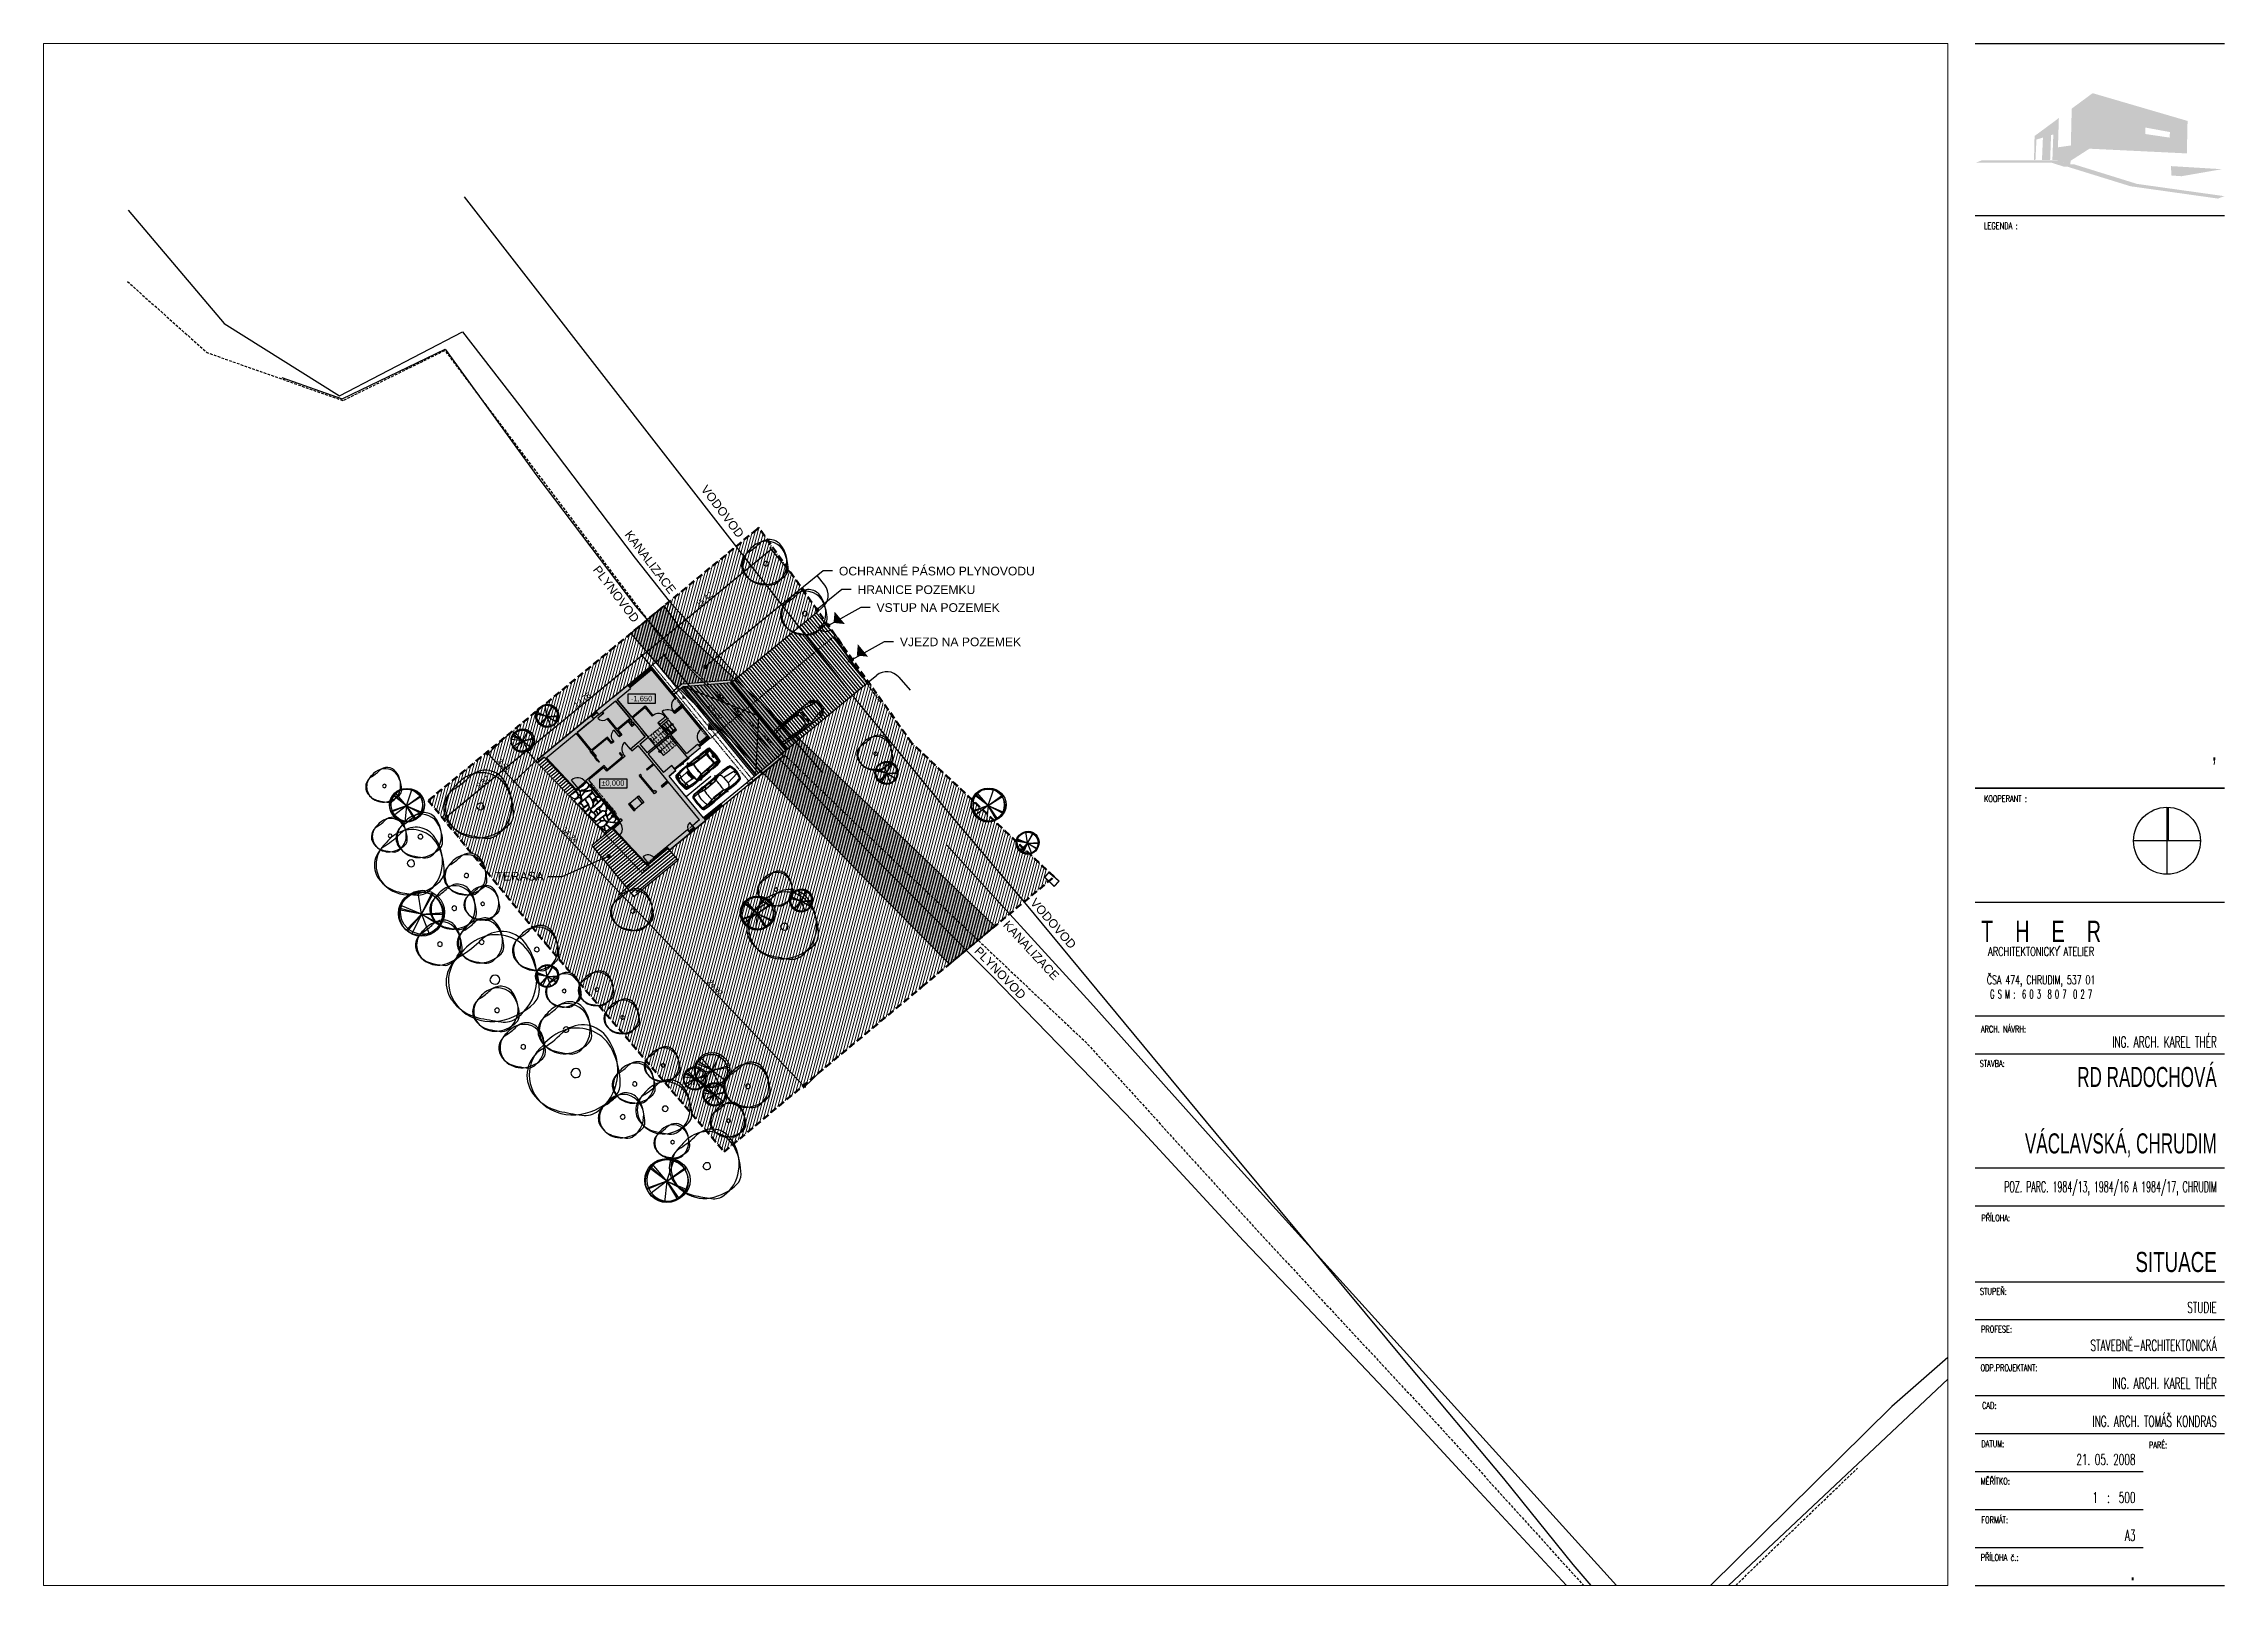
# Paper-space layout 'SITUACE' of a CAD drawing. Extents: x 1 to 403, y 0 to 285.
# The model-space entities are those that its viewports show. They can reach past a viewport. Long polylines and large blocks are cut down to what shows.
import ezdxf
from ezdxf.enums import TextEntityAlignment as Align

# ---------------------------------------------------------------- set-up
doc = ezdxf.new("R2010")
doc.units = 0
doc.header["$MEASUREMENT"] = 0
doc.linetypes.add('DASHED', pattern=[0.75, 0.5, -0.25])
doc.linetypes.add('DIVIDE', pattern=[1.25, 0.5, -0.25, 0, -0.25, 0, -0.25])
doc.layers.get('0').update_dxf_attribs({"linetype": 'CONTINUOUS'})
doc.layers.get('Defpoints').update_dxf_attribs({"linetype": 'CONTINUOUS'})
doc.layers.add('FLOATINGWINDOWS', color=2, linetype='CONTINUOUS', plot=False)
for name, color, linetype in [('ROZPISKA', 7, 'CONTINUOUS'), ('srafy', 252, 'CONTINUOUS'), ('tenka', 3, 'CONTINUOUS'), ('text', 4, 'CONTINUOUS')]:
    doc.layers.add(name, color=color, linetype=linetype)
doc.layers.add('tlusta', color=1, linetype='CONTINUOUS', lineweight=30)
doc.styles.add('arial', font='arial.ttf')
doc.styles.add('ARIAL-CE', font='arial.ttf', dxfattribs={"width": 0.75})
doc.styles.add('ROMS5', font='SIMPLEX8')
doc.styles.add('ROZPISKA', font='simplex.shx')
doc.dimstyles.get("Standard").update_dxf_attribs({"dimtxt": 0.5, "dimasz": 0.18, "dimexe": 0.18, "dimexo": 0.0625, "dimgap": 0.09, "dimtad": 1, "dimzin": 0, "dimdsep": 46, "dimtxsty": 'Standard', "dimblk": 'OBLIQUE', "dimcen": 0.09, "dimadec": 0, "dimazin": 0, "dimtfac": 1, "dimtofl": 0, "dimtmove": 2, "dimatfit": 3, "dimfxl": 0, "dimtolj": 1, "dimtzin": 0, "dimarcsym": 0})
pattern_1 = [(219.528670532, (0, 0), (0.15911606446, -0.19282654908), [])]
pattern_2 = [(129.5, (0, 0), (-0.192906145847, -0.15901955507), [])]
pattern_3 = [(75, (0, 0), (-0.24148145657, 0.064704761276), [])]

psp = doc.layouts.new('SITUACE')

# ---------------------------------------------------------------- texts
at = {"layer": 'FLOATINGWINDOWS', "style": 'ARIAL-CE', "width": 0.61}
psp.add_text(',', height=3.9, dxfattribs=at).set_placement((402.02, 152.42), align=Align.RIGHT)
at = {"layer": 'FLOATINGWINDOWS', "style": 'ROMS5', "width": 0.7}
psp.add_text('KOOPERANT :', height=1.2, dxfattribs=at).set_placement((359.08, 144.82))
at = {"layer": 'ROZPISKA', "color": 0, "style": 'ROMS5', "width": 0.7}
psp.add_text('LEGENDA :', height=1.2, dxfattribs=at).set_placement((359.08, 250.47))
at = {"layer": 'ROZPISKA'}
for s, height, style, width, p in [('T    H    E    R', 3.9, 'ARIAL-CE', 0.67, (369.61, 120.97)), ('ARCHITEKTONICKY ATELIER', 1.6, 'ROMS5', 0.7, (369.61, 117.26)), ('ČSA 474, CHRUDIM, 537 01', 1.6, 'ROMS5', 0.66, (369.61, 112.01)), ('G S M :  6 0 3  8 0 7  0 2 7', 1.6, 'ROMS5', 0.525, (369.61, 109.39))]:
    psp.add_text(s, height=height, dxfattribs=dict(at, style=style, width=width)).set_placement(p, align=Align.MIDDLE_CENTER)
at = {"layer": 'ROZPISKA', "style": 'ROMS5', "width": 0.7}
for s, p in [('ARCH. NÁVRH:', (358.5, 102.33)), ('STAVBA:', (358.29, 95.98)), ('PŘÍLOHA:', (358.6, 67.51)), ('STUPEŇ:', (358.34, 53.96)), ('PROFESE:', (358.54, 46.99)), ('ODP.PROJEKTANT:', (358.44, 39.89)), ('CAD:', (358.73, 32.93)), ('DATUM:', (358.59, 25.86)), ('PARÉ:', (389.49, 25.63)), ('MĚŘÍTKO:', (358.49, 18.97)), ('FORMÁT:', (358.59, 11.84)), ('PŘÍLOHA č.:', (358.49, 4.91))]:
    psp.add_text(s, height=1.2, dxfattribs=at).set_placement(p)
at = {"layer": 'ROZPISKA'}
for s, height, style, width, p in [('ING. ARCH. KAREL THÉR', 2, 'ROZPISKA', 0.6, (402.02, 99.57)), ('RD RADOCHOVÁ', 3.7, 'ARIAL-CE', 0.61, (402.02, 92.26)), ('VÁCLAVSKÁ, CHRUDIM', 3.7, 'ARIAL-CE', 0.61, (402.02, 80.01)), ('POZ. PARC. 1984/13, 1984/16 A 1984/17, CHRUDIM', 2, 'ROZPISKA', 0.53, (402.02, 72.86)), ('SITUACE', 3.7, 'ARIAL-CE', 0.67, (402.02, 58.14)), ('STUDIE', 2, 'ROZPISKA', 0.6, (402.02, 50.61)), ('STAVEBNĚ-ARCHITEKTONICKÁ', 2, 'ROZPISKA', 0.6, (402.02, 43.61)), ('ING. ARCH. KAREL THÉR', 2, 'ROZPISKA', 0.6, (402.02, 36.61)), ('ING. ARCH. TOMÁŠ KONDRAS', 2, 'ROZPISKA', 0.6, (402.02, 29.61)), ('21. 05. 2008', 2, 'ROZPISKA', 0.6, (387.02, 22.57)), ('1  :  500', 2, 'ROZPISKA', 0.6, (387.02, 15.57)), ('A3', 2, 'ROZPISKA', 0.6, (387.02, 8.57)), ('.', 3.9, 'ARIAL-CE', 0.67, (387.02, 1.26))]:
    psp.add_text(s, height=height, dxfattribs=dict(at, style=style, width=width)).set_placement(p, align=Align.RIGHT)

msp = doc.modelspace()

# ---------------------------------------------------------------- texts
at = {"layer": 'text', "style": 'arial'}
for s, rotation, p in [('VODOVOD', 307.19426, (-645926.554, -1072435.619)), ('KANALIZACE', 307.19426, (-645932.833, -1072440.792)), ('PLYNOVOD', 307.19426, (-645936.211, -1072443.434)), ('VODOVOD', 311.21703, (-645895.874, -1072473.511)), ('KANALIZACE', 312.779, (-645897.427, -1072476.396)), ('PLYNOVOD', 314.24065, (-645900.48, -1072478.156))]:
    msp.add_text(s, height=0.8, rotation=rotation, dxfattribs=at).set_placement(p, align=Align.RIGHT)
for s, height, p in [('OCHRANNÉ PÁSMO PLYNOVODU', 0.8, (-645917.227, -1072439.006)), ('HRANICE POZEMKU', 0.8, (-645915.511, -1072440.723)), ('VSTUP NA POZEMEK', 0.8, (-645913.759, -1072442.369)), ('VJEZD NA POZEMEK', 0.8, (-645911.601, -1072445.531)), ('-1,650', 0.5, (-645936.415, -1072450.608)), ('%%p0,000', 0.5, (-645939.143, -1072458.392)), ('TERASA', 0.8, (-645948.91, -1072467.137))]:
    msp.add_text(s, height=height, dxfattribs=at).set_placement(p)

# ---------------------------------------------------------------- blocks, each defined once
blk = doc.blocks.new('_Oblique')
at = {"color": 0, "linetype": 'ByBlock', "lineweight": -2}
blk.add_line((-0.5, -0.5), (0.5, 0.5), dxfattribs=at)
blk = doc.blocks.new('*D5')
at = {"layer": 'Defpoints', "color": 0, "ltscale": 20}
for p in [(-645947.6, -1072453.57), (-645949.59, -1072455.46), (-645945.18, -1072456.12)]:
    blk.add_point(p, dxfattribs=at)
at = {"layer": 'tenka', "color": 0, "lineweight": -2, "ltscale": 20}
for p, q in [((-645947.65, -1072453.62), (-645949.72, -1072455.59)), ((-645947.17, -1072458.01), (-645949.59, -1072455.46)), ((-645945.23, -1072456.16), (-645947.3, -1072458.13))]:
    blk.add_line(p, q, dxfattribs=at)
at = {"layer": 'tenka', "color": 0, "lineweight": -2, "ltscale": 20, "xscale": 0.18, "yscale": 0.18, "zscale": 0.18}
for p, rotation in [((-645949.59, -1072455.46), 133.5569341982573), ((-645947.17, -1072458.01), 313.5569341982573)]:
    blk.add_blockref('_Oblique', p, dxfattribs=dict(at, rotation=rotation))
at = {"layer": 'tenka', "color": 0, "ltscale": 20, "insert": (-645948.13, -1072456.5), "char_height": 0.5, "attachment_point": 5, "rotation": 313.5569}
blk.add_mtext('\\A1;3.51', dxfattribs=at)
blk = doc.blocks.new('*D6')
at = {"layer": 'Defpoints', "color": 0, "ltscale": 20}
for p in [(-645945.18, -1072456.12), (-645947.17, -1072458.01), (-645935.38, -1072466.43)]:
    blk.add_point(p, dxfattribs=at)
at = {"layer": 'tenka', "color": 0, "lineweight": -2, "ltscale": 20}
for p, q in [((-645945.23, -1072456.16), (-645947.3, -1072458.13)), ((-645937.36, -1072468.32), (-645947.17, -1072458.01)), ((-645935.42, -1072466.48), (-645937.49, -1072468.45))]:
    blk.add_line(p, q, dxfattribs=at)
at = {"layer": 'tenka', "color": 0, "lineweight": -2, "ltscale": 20, "xscale": 0.18, "yscale": 0.18, "zscale": 0.18}
for p, rotation in [((-645947.17, -1072458.01), 133.5569341982573), ((-645937.36, -1072468.32), 313.5569341982573)]:
    blk.add_blockref('_Oblique', p, dxfattribs=dict(at, rotation=rotation))
at = {"layer": 'tenka', "color": 0, "ltscale": 20, "insert": (-645942.02, -1072462.93), "char_height": 0.5, "attachment_point": 5, "rotation": 313.5569}
blk.add_mtext('\\A1;14.24', dxfattribs=at)
blk = doc.blocks.new('*D7')
at = {"layer": 'Defpoints', "color": 0, "ltscale": 20}
for p in [(-645934.58, -1072447.36), (-645945.99, -1072455.14), (-645945.18, -1072456.12)]:
    blk.add_point(p, dxfattribs=at)
at = {"layer": 'tenka', "color": 0, "lineweight": -2, "ltscale": 20}
for p, q in [((-645935.38, -1072446.39), (-645945.99, -1072455.14)), ((-645934.62, -1072447.32), (-645935.5, -1072446.25)), ((-645945.22, -1072456.07), (-645946.11, -1072455))]:
    blk.add_line(p, q, dxfattribs=at)
at = {"layer": 'tenka', "color": 0, "lineweight": -2, "ltscale": 20, "xscale": 0.18, "yscale": 0.18, "zscale": 0.18}
for p, rotation in [((-645935.38, -1072446.39), 39.52867053157239), ((-645945.99, -1072455.14), 219.5286705315724)]:
    blk.add_blockref('_Oblique', p, dxfattribs=dict(at, rotation=rotation))
at = {"layer": 'tenka', "color": 0, "ltscale": 20, "insert": (-645940.9, -1072450.5), "char_height": 0.5, "attachment_point": 5, "rotation": 39.5287}
blk.add_mtext('\\A1;13.75', dxfattribs=at)
blk = doc.blocks.new('*D8')
at = {"layer": 'Defpoints', "color": 0, "ltscale": 20}
for p in [(-645945.18, -1072456.12), (-645953.68, -1072461.49), (-645953.52, -1072461.68)]:
    blk.add_point(p, dxfattribs=at)
at = {"layer": 'tenka', "color": 0, "lineweight": -2, "ltscale": 20}
for p, q in [((-645945.99, -1072455.14), (-645953.68, -1072461.49)), ((-645945.22, -1072456.07), (-645946.11, -1072455)), ((-645953.56, -1072461.64), (-645953.8, -1072461.35))]:
    blk.add_line(p, q, dxfattribs=at)
at = {"layer": 'tenka', "color": 0, "lineweight": -2, "ltscale": 20, "xscale": 0.18, "yscale": 0.18, "zscale": 0.18}
for p, rotation in [((-645945.99, -1072455.14), 39.52867053157239), ((-645953.68, -1072461.49), 219.5286705315724)]:
    blk.add_blockref('_Oblique', p, dxfattribs=dict(at, rotation=rotation))
at = {"layer": 'tenka', "color": 0, "ltscale": 20, "insert": (-645950.05, -1072458.05), "char_height": 0.5, "attachment_point": 5, "rotation": 39.5287}
blk.add_mtext('\\A1;9.97', dxfattribs=at)
blk = doc.blocks.new('*D9')
at = {"layer": 'Defpoints', "color": 0, "ltscale": 20}
for p in [(-645923.49, -1072436.57), (-645921.53, -1072438.95), (-645934.58, -1072447.36)]:
    blk.add_point(p, dxfattribs=at)
at = {"layer": 'tenka', "color": 0, "lineweight": -2, "ltscale": 20}
for p, q in [((-645935.38, -1072446.39), (-645923.49, -1072436.57)), ((-645921.57, -1072438.9), (-645923.6, -1072436.43)), ((-645934.62, -1072447.32), (-645935.5, -1072446.25))]:
    blk.add_line(p, q, dxfattribs=at)
at = {"layer": 'tenka', "color": 0, "lineweight": -2, "ltscale": 20, "xscale": 0.18, "yscale": 0.18, "zscale": 0.18}
for p, rotation in [((-645923.49, -1072436.57), 39.52867053157237), ((-645935.38, -1072446.39), 219.5286705315724)]:
    blk.add_blockref('_Oblique', p, dxfattribs=dict(at, rotation=rotation))
at = {"layer": 'tenka', "color": 0, "ltscale": 20, "insert": (-645929.65, -1072441.22), "char_height": 0.5, "attachment_point": 5, "rotation": 39.5287}
blk.add_mtext('\\A1;15.42', dxfattribs=at)
blk = doc.blocks.new('*D10')
at = {"layer": 'Defpoints', "color": 0, "ltscale": 20}
for p in [(-645935.38, -1072466.43), (-645918.68, -1072484.53), (-645920.4, -1072486.16)]:
    blk.add_point(p, dxfattribs=at)
at = {"layer": 'tenka', "color": 0, "lineweight": -2, "ltscale": 20}
for p, q in [((-645935.42, -1072466.48), (-645937.49, -1072468.45)), ((-645937.36, -1072468.32), (-645920.4, -1072486.16)), ((-645918.73, -1072484.57), (-645920.53, -1072486.29))]:
    blk.add_line(p, q, dxfattribs=at)
at = {"layer": 'tenka', "color": 0, "lineweight": -2, "ltscale": 20, "xscale": 0.18, "yscale": 0.18, "zscale": 0.18}
for p, rotation in [((-645937.36, -1072468.32), 133.5569341982573), ((-645920.4, -1072486.16), 313.5569341982573)]:
    blk.add_blockref('_Oblique', p, dxfattribs=dict(at, rotation=rotation))
at = {"layer": 'tenka', "color": 0, "ltscale": 20, "insert": (-645928.63, -1072477.01), "char_height": 0.5, "attachment_point": 5, "rotation": 313.5569}
blk.add_mtext('\\A1;24.62', dxfattribs=at)
blk = doc.blocks.new('*D11')
at = {"layer": 'Defpoints', "color": 0, "ltscale": 20}
for p in [(-645933.35, -1072446.35), (-645934.58, -1072447.36), (-645925.54, -1072458.32)]:
    blk.add_point(p, dxfattribs=at)
at = {"layer": 'tenka', "color": 0, "lineweight": -2, "ltscale": 20}
for p, q in [((-645934.53, -1072447.33), (-645933.21, -1072446.24)), ((-645924.31, -1072457.3), (-645933.35, -1072446.35)), ((-645925.49, -1072458.28), (-645924.17, -1072457.19))]:
    blk.add_line(p, q, dxfattribs=at)
at = {"layer": 'tenka', "color": 0, "lineweight": -2, "ltscale": 20, "xscale": 0.18, "yscale": 0.18, "zscale": 0.18}
for p, rotation in [((-645933.35, -1072446.35), 129.528670530983), ((-645924.31, -1072457.3), 309.528670530983)]:
    blk.add_blockref('_Oblique', p, dxfattribs=dict(at, rotation=rotation))
at = {"layer": 'tenka', "color": 0, "ltscale": 20, "insert": (-645928.61, -1072451.53), "char_height": 0.5, "attachment_point": 5, "rotation": 309.5287}
blk.add_mtext('\\A1;14.20', dxfattribs=at)
blk = doc.blocks.new('TREEU')
for p, q in [((0, 0), (-0.063, 0.506)), ((0, 0), (-0.482, 0.161)), ((-0.481, -0.16), (0, 0)), ((0, 0), (-0.473, -0.19)), ((0, 0), (-0.311, -0.374)), ((0, 0), (-0.311, -0.437)), ((0, 0), (-0.215, 0.46)), ((0, 0), (-0.093, 0.5)), ((0, 0), (0.406, 0.343)), ((0, 0), (0.434, 0.31)), ((0, 0), (0.471, 0.251)), ((0, 0), (0.466, -0.28)), ((0, 0), (0.223, -0.51)), ((0, 0), (0.196, -0.522))]:
    blk.add_line(p, q)
for centre in [(0, 0), (0.026, 0.006), (0.015, -0.047)]:
    blk.add_circle(centre, 0.508)
blk = doc.blocks.new('TREEM')
for centre, radius, start, end in [((0.054, -0.012), 0.539, 100.4555, 151.0425), ((0.094, 0.007), 0.525, 85.3103, 127.4297), ((0.039, 0.071), 0.455, 1.1676, 100.4555), ((0.108, 0.168), 0.364, 351.1087, 85.3103), ((2.233, -2.687), 3.965, 128.3098, 132.2959), ((-0.26, 0.054), 0.26, 132.2959, 177.6877), ((0.063, 0.041), 0.583, 177.6877, 221.0767), ((0.274, -0.133), 0.79, 151.0425, 184.4792), ((-0.007, -0.018), 0.0536, 142.6793, 321.6826), ((0.001, -0.024), 0.0637, 61.2791, 142.6793), ((-0.015, -0.012), 0.0637, 321.6826, 43.0427), ((1.897, -0.066), 1.44, 172.9001, 184.8756), ((-0.044, -0.04), 0.551, 338.1526, 12.6145), ((-0.309, -0.179), 0.205, 184.4792, 231.1587), ((0.039, -0.073), 0.462, 255.6085, 338.1526), ((0.114, -0.219), 0.349, 269.0752, 4.8756), ((0.162, 0.406), 0.957, 231.1587, 255.6085), ((0.119, 0.09), 0.657, 221.0767, 269.0752)]:
    blk.add_arc(centre, radius, start, end)

# ---------------------------------------------------------------- dimensions: what is measured, and where the dimension line sits
at = {"layer": 'tenka', "ltscale": 20}
for base, p1, p2, angle, picture, middle in [((-645923.49, -1072436.572), (-645934.578, -1072447.365), (-645921.531, -1072438.946), 39.52867, '*D9', (-645929.654, -1072441.217)), ((-645953.683, -1072461.487), (-645945.184, -1072456.117), (-645953.521, -1072461.684), 39.52867, '*D8', (-645950.054, -1072458.051)), ((-645949.59, -1072455.463), (-645945.184, -1072456.117), (-645947.603, -1072453.574), 133.55693, '*D5', (-645948.135, -1072456.501)), ((-645920.398, -1072486.164), (-645935.375, -1072466.433), (-645918.68, -1072484.53), 313.55693, '*D10', (-645928.634, -1072477.009))]:
    dim = msp.add_linear_dim(base=base, p1=p1, p2=p2, angle=angle, dimstyle='Standard', dxfattribs=at)
    dim.commit()
    dim.dimension.update_dxf_attribs({"geometry": picture, "text_midpoint": middle})
for p1, distance, picture, middle in [((-645934.578, -1072447.365), -1.268, '*D7', (-645940.904, -1072450.501)), ((-645935.375, -1072466.433), 2.742, '*D6', (-645942.021, -1072462.931))]:
    dim = msp.add_aligned_dim(p1=p1, p2=(-645945.184, -1072456.117), distance=distance, dimstyle='Standard', dxfattribs=at)
    dim.commit()
    dim.dimension.update_dxf_attribs({"geometry": picture, "text_midpoint": middle})
dim = msp.add_linear_dim(base=(-645933.349, -1072446.351), p1=(-645925.54, -1072458.317), p2=(-645934.578, -1072447.365), angle=129.52867, dimstyle='Standard', dxfattribs=at)
dim.commit()
dim.dimension.update_dxf_attribs({"geometry": '*D11', "text_midpoint": (-645928.609, -1072451.531), "dimtype": 161})

# ---------------------------------------------------------------- hatches: boundary and pattern name
at = {"layer": 'srafy', "lineweight": 9, "ltscale": 20, "true_color": 0x90c417}
h = msp.add_hatch(dxfattribs=at)
h.set_pattern_fill('ANSI31', color=62, scale=2, angle=30, style=0)
h.set_pattern_definition(pattern_3)
h.paths.add_polyline_path([(-645924.62, -1072434.6), (-645924.78, -1072434.74), (-645926.731, -1072436.35), (-645926.688, -1072436.405), (-645922.524, -1072441.719), (-645920.647, -1072440.189)])
h = msp.add_hatch(dxfattribs=at)
h.set_pattern_fill('ANSI31', color=62, scale=2, angle=30, style=0)
h.set_pattern_definition(pattern_3)
h.paths.add_polyline_path([(-645915.115, -1072466.675), (-645924.226, -1072457.233), (-645925.374, -1072458.181), (-645925.406, -1072458.142), (-645925.572, -1072458.279), (-645927.963, -1072460.252), (-645929.544, -1072461.557), (-645929.512, -1072461.595), (-645930.083, -1072462.067), (-645930.476, -1072462.391), (-645930.939, -1072462.773), (-645932.85, -1072464.349), (-645932.086, -1072465.275), (-645936.144, -1072468.623), (-645940.026, -1072463.918), (-645938.76, -1072462.873), (-645945.046, -1072456.262), (-645945.184, -1072456.117), (-645944.972, -1072455.942), (-645940.092, -1072451.916), (-645939.63, -1072451.534), (-645938.087, -1072450.261), (-645936.699, -1072449.115), (-645934.578, -1072447.365), (-645934.146, -1072447.007), (-645936.435, -1072444.358), (-645937.94, -1072445.6), (-645955.1, -1072459.76), (-645944.25, -1072472.98), (-645927.82, -1072492.14), (-645909.54, -1072476.92), (-645907.036, -1072474.834)])
h.paths.add_polyline_path([(-645926.688, -1072436.405), (-645926.731, -1072436.35), (-645932.854, -1072441.403), (-645928.301, -1072446.424), (-645922.524, -1072441.719)])
h.paths.add_polyline_path([(-645915.698, -1072450.431), (-645915.995, -1072450.053), (-645920.895, -1072454.096), (-645920.165, -1072454.778), (-645902.849, -1072471.347), (-645900.166, -1072469.112), (-645906.915, -1072461.128)])
h.paths.add_polyline_path([(-645910.49, -1072454.48), (-645914.509, -1072448.826), (-645915.995, -1072450.053), (-645915.698, -1072450.431), (-645906.915, -1072461.128), (-645900.166, -1072469.112), (-645897.854, -1072467.187), (-645898.239, -1072466.826), (-645897.828, -1072466.388)])
h.paths.add_polyline_path([(-645948.408, -1072455.669), (-645947.317, -1072456.816), (-645947.861, -1072457.333), (-645948.952, -1072456.186)], flags=24)
h.paths.add_polyline_path([(-645942.467, -1072461.917), (-645941.031, -1072463.427), (-645941.575, -1072463.944), (-645943.01, -1072462.434)], flags=24)
h.paths.add_polyline_path([(-645941.946, -1072450.875), (-645940.339, -1072449.549), (-645939.862, -1072450.127), (-645941.469, -1072451.453)], flags=24)
h.paths.add_polyline_path([(-645950.967, -1072458.319), (-645949.617, -1072457.205), (-645949.14, -1072457.783), (-645950.49, -1072458.897)], flags=24)
h.paths.add_polyline_path([(-645929.137, -1072475.936), (-645927.587, -1072477.566), (-645928.131, -1072478.083), (-645929.681, -1072476.452)], flags=24)
h.paths.add_polyline_path([(-645949.117, -1072467.358), (-645944.23, -1072467.358), (-645944.23, -1072466.117), (-645949.117, -1072466.117)], flags=25)
h.paths.add_polyline_path([(-645930.696, -1072441.591), (-645929.089, -1072440.265), (-645928.611, -1072440.844), (-645930.218, -1072442.169)], flags=24)
h = msp.add_hatch(dxfattribs=at)
h.set_pattern_fill('ANSI31', color=62, scale=2, angle=30, style=0)
h.set_pattern_definition(pattern_3)
h.paths.add_polyline_path([(-645920.931, -1072443.753), (-645922.524, -1072441.719), (-645928.301, -1072446.424), (-645926.532, -1072448.375)])
h.paths.add_polyline_path([(-645920.647, -1072440.189), (-645922.524, -1072441.719), (-645920.931, -1072443.753), (-645919.155, -1072442.288)])
at = {"layer": 'srafy', "ltscale": 20, "true_color": 0x90c417}
h = msp.add_hatch(dxfattribs=at)
h.set_pattern_fill('ANSI31', color=62, scale=2, angle=30, style=0)
h.set_pattern_definition(pattern_3)
h.paths.add_polyline_path([(-645934.893, -1072443.085), (-645936.435, -1072444.358), (-645934.146, -1072447.008), (-645934.145, -1072447.008), (-645934.121, -1072447.036), (-645932.47, -1072448.948), (-645932.085, -1072449.327), (-645931.695, -1072449.006), (-645929.721, -1072448.847), (-645931.009, -1072447.58), (-645931.891, -1072446.559), (-645933.342, -1072445.203)])
h.paths.add_polyline_path([(-645934.892, -1072443.085), (-645934.893, -1072443.085), (-645933.342, -1072445.203), (-645931.891, -1072446.559)])
h.paths.add_polyline_path([(-645931.839, -1072443.87), (-645933.348, -1072441.811), (-645934.892, -1072443.085), (-645931.891, -1072446.559), (-645929.464, -1072448.827), (-645927.179, -1072448.643), (-645927.159, -1072448.892), (-645926.79, -1072448.588)])
h = msp.add_hatch(dxfattribs=at)
h.set_pattern_fill('ANSI31', color=62, scale=2, angle=30, style=0)
h.set_pattern_definition(pattern_3)
h.paths.add_polyline_path([(-645928.301, -1072446.424), (-645928.731, -1072446.775), (-645926.79, -1072448.588), (-645926.532, -1072448.375)])
h.paths.add_polyline_path([(-645932.854, -1072441.403), (-645933.348, -1072441.811), (-645931.839, -1072443.87), (-645928.731, -1072446.775), (-645928.301, -1072446.424)])
at = {"layer": 'srafy', "ltscale": 20}
h = msp.add_hatch(dxfattribs=at)
h.set_pattern_fill('ANSI31', color=256, scale=2, angle=84.5, style=0)
h.set_pattern_definition(pattern_2)
edge = h.paths.add_edge_path()
edge.add_line((-645919.235, -1072445.917), (-645920.375, -1072444.463))
edge.add_ellipse((-645920.525, -1072442.366), major_axis=(-1.487, 1.487), ratio=1, start_angle=107.24703, end_angle=139.11198, ccw=False)
edge.add_line((-645921.504, -1072444.226), (-645926.532, -1072448.375))
edge.add_line((-645926.532, -1072448.375), (-645926.089, -1072448.863))
edge.add_line((-645926.089, -1072448.863), (-645924.709, -1072450.435))
edge.add_line((-645924.709, -1072450.435), (-645919.235, -1072445.917))
h.paths.add_polyline_path([(-645919.235, -1072445.917), (-645924.709, -1072450.435), (-645924.233, -1072450.976), (-645920.895, -1072454.096), (-645915.995, -1072450.053)])
h.paths.add_polyline_path([(-645924.233, -1072450.976), (-645924.764, -1072450.48), (-645925.409, -1072451.012), (-645922.067, -1072455.063), (-645921.243, -1072454.382)])
h.paths.add_polyline_path([(-645926.79, -1072448.588), (-645927.159, -1072448.892), (-645925.409, -1072451.012), (-645924.764, -1072450.48)])
edge = h.paths.add_edge_path(flags=16)
edge.add_line((-645917.559, -1072444.534), (-645917.935, -1072444.005))
edge.add_arc((-645918.457, -1072443.271), 0.9, 232.25843, 305.40387, ccw=False)
edge.add_ellipse((-645920.706, -1072442.47), major_axis=(-1.609, 1.609), ratio=1, start_angle=172.21633, end_angle=183.31055, ccw=False)
edge.add_ellipse((-645919.943, -1072443.476), major_axis=(0.716, 0.716), ratio=1, start_angle=216.8246, end_angle=262.21633, ccw=False)
edge.add_ellipse((-645917.887, -1072429.17), major_axis=(10.935, 10.935), ratio=1, start_angle=216.17231, end_angle=216.8246, ccw=False)
edge.add_ellipse((-645920.525, -1072442.366), major_axis=(-1.487, 1.487), ratio=1, start_angle=139.11198, end_angle=142.23195, ccw=False)
edge.add_line((-645920.375, -1072444.463), (-645919.235, -1072445.917))
edge.add_line((-645919.235, -1072445.917), (-645917.559, -1072444.534))
edge = h.paths.add_edge_path()
edge.add_line((-645919.155, -1072442.288), (-645920.931, -1072443.753))
edge.add_line((-645920.931, -1072443.753), (-645920.401, -1072444.429))
edge.add_ellipse((-645917.887, -1072429.17), major_axis=(10.935, 10.935), ratio=1, start_angle=215.64564, end_angle=216.17231)
edge.add_ellipse((-645920.525, -1072442.366), major_axis=(-1.487, 1.487), ratio=1, start_angle=139.11198, end_angle=142.23195, ccw=False)
edge.add_line((-645920.375, -1072444.463), (-645919.235, -1072445.917))
edge.add_line((-645919.235, -1072445.917), (-645917.559, -1072444.534))
edge.add_line((-645917.559, -1072444.534), (-645919.155, -1072442.288))
edge = h.paths.add_edge_path(flags=16)
edge.add_ellipse((-645920.706, -1072442.47), major_axis=(-1.609, 1.609), ratio=1, start_angle=183.94287, end_angle=200.22573)
edge.add_line((-645918.641, -1072443.423), (-645919.151, -1072443.844))
edge.add_arc((-645918.457, -1072443.271), 0.9, 219.52867, 231.81985)
edge.add_ellipse((-645920.705, -1072441.403), major_axis=(-2.179, 2.179), ratio=1, start_angle=168.29743, end_angle=168.78867)
edge = h.paths.add_edge_path(flags=16)
edge.add_ellipse((-645919.12, -1072443.043), major_axis=(0.566, 0.566), ratio=1, start_angle=269.00789, end_angle=291.08597)
edge.add_line((-645918.388, -1072443.368), (-645918.457, -1072443.271))
edge.add_line((-645918.457, -1072443.271), (-645918.641, -1072443.423))
edge.add_ellipse((-645920.706, -1072442.47), major_axis=(-1.609, 1.609), ratio=1, start_angle=183.94287, end_angle=200.22573, ccw=False)
edge.add_ellipse((-645920.705, -1072441.403), major_axis=(-2.179, 2.179), ratio=1, start_angle=168.78867, end_angle=179.00789)
edge = h.paths.add_edge_path(flags=17)
edge.add_ellipse((-645919.12, -1072443.043), major_axis=(0.566, 0.566), ratio=1, start_angle=269.00789, end_angle=291.08597, ccw=False)
edge.add_ellipse((-645920.705, -1072441.403), major_axis=(-2.179, 2.179), ratio=1, start_angle=168.78867, end_angle=179.00789, ccw=False)
edge.add_ellipse((-645920.706, -1072442.47), major_axis=(-1.609, 1.609), ratio=1, start_angle=183.31055, end_angle=183.94287, ccw=False)
edge.add_arc((-645918.457, -1072443.271), 0.9, 232.25843, 305.40387)
edge.add_line((-645917.935, -1072444.005), (-645918.388, -1072443.368))
h.paths.add_polyline_path([(-645917.677, -1072444.632), (-645919.235, -1072445.917), (-645915.995, -1072450.053), (-645914.654, -1072448.946), (-645915.244, -1072448.121), (-645917.048, -1072445.599), (-645917.007, -1072445.57)])
h = msp.add_hatch(dxfattribs=at)
h.set_pattern_fill('ANSI31', color=256, scale=2, angle=84.5, style=0)
h.set_pattern_definition(pattern_2)
edge = h.paths.add_edge_path()
edge.add_line((-645917.559, -1072444.534), (-645917.935, -1072444.005))
edge.add_arc((-645918.457, -1072443.271), 0.9, 232.25843, 305.40387, ccw=False)
edge.add_ellipse((-645920.706, -1072442.47), major_axis=(-1.609, 1.609), ratio=1, start_angle=172.21633, end_angle=183.31055, ccw=False)
edge.add_ellipse((-645919.943, -1072443.476), major_axis=(0.716, 0.716), ratio=1, start_angle=216.8246, end_angle=262.21633, ccw=False)
edge.add_ellipse((-645917.887, -1072429.17), major_axis=(10.935, 10.935), ratio=1, start_angle=216.17231, end_angle=216.8246, ccw=False)
edge.add_ellipse((-645920.525, -1072442.366), major_axis=(-1.487, 1.487), ratio=1, start_angle=139.11198, end_angle=142.23195, ccw=False)
edge.add_line((-645920.375, -1072444.463), (-645919.235, -1072445.917))
edge.add_line((-645919.235, -1072445.917), (-645917.559, -1072444.534))
edge = h.paths.add_edge_path()
edge.add_line((-645917.935, -1072444.005), (-645918.388, -1072443.368))
edge.add_ellipse((-645919.12, -1072443.043), major_axis=(0.566, 0.566), ratio=1, start_angle=269.00789, end_angle=291.08597, ccw=False)
edge.add_ellipse((-645920.705, -1072441.403), major_axis=(-2.179, 2.179), ratio=1, start_angle=168.78867, end_angle=179.00789, ccw=False)
edge.add_ellipse((-645920.706, -1072442.47), major_axis=(-1.609, 1.609), ratio=1, start_angle=183.31055, end_angle=183.94287, ccw=False)
edge.add_arc((-645918.457, -1072443.271), 0.9, 232.25843, 305.40387)
h = msp.add_hatch(dxfattribs=at)
h.set_pattern_fill('ANSI31', color=256, scale=2, angle=84.5, style=0)
h.set_pattern_definition(pattern_2)
edge = h.paths.add_edge_path()
edge.add_ellipse((-645920.706, -1072442.47), major_axis=(-1.609, 1.609), ratio=1, start_angle=183.94287, end_angle=200.22573)
edge.add_line((-645918.641, -1072443.423), (-645919.151, -1072443.844))
edge.add_arc((-645918.457, -1072443.271), 0.9, 219.52867, 231.81985)
edge.add_ellipse((-645920.705, -1072441.403), major_axis=(-2.179, 2.179), ratio=1, start_angle=168.29743, end_angle=168.78867)
edge = h.paths.add_edge_path()
edge.add_ellipse((-645919.12, -1072443.043), major_axis=(0.566, 0.566), ratio=1, start_angle=269.00789, end_angle=291.08597)
edge.add_line((-645918.388, -1072443.368), (-645918.457, -1072443.271))
edge.add_line((-645918.457, -1072443.271), (-645918.641, -1072443.423))
edge.add_ellipse((-645920.706, -1072442.47), major_axis=(-1.609, 1.609), ratio=1, start_angle=183.94287, end_angle=200.22573, ccw=False)
edge.add_ellipse((-645920.705, -1072441.403), major_axis=(-2.179, 2.179), ratio=1, start_angle=168.78867, end_angle=179.00789)
h = msp.add_hatch(color=256, dxfattribs=at)
h.paths.add_polyline_path([(-645939.838, -1072452.224), (-645940.092, -1072451.916), (-645944.972, -1072455.942), (-645944.834, -1072456.087), (-645944.427, -1072455.752), (-645944.289, -1072455.897), (-645941.458, -1072453.561), (-645939.675, -1072455.72), (-645939.598, -1072455.657), (-645939.98, -1072455.194), (-645938.592, -1072454.048), (-645938.21, -1072454.511), (-645937.998, -1072454.336), (-645938.061, -1072454.259), (-645938.196, -1072454.37), (-645938.578, -1072453.907), (-645940.044, -1072455.117), (-645941.38, -1072453.497), (-645940.223, -1072452.542)])
h.paths.add_polyline_path([(-645937.832, -1072450.569), (-645936.496, -1072452.189), (-645936.727, -1072452.38), (-645937.691, -1072453.176), (-645938.519, -1072452.173), (-645938.596, -1072452.236), (-645937.387, -1072453.702), (-645937.522, -1072453.813), (-645937.458, -1072453.89), (-645937.246, -1072453.715), (-645937.628, -1072453.253), (-645936.664, -1072452.457), (-645936.282, -1072452.92), (-645936.05, -1072452.729), (-645935.096, -1072453.886), (-645935.867, -1072454.522), (-645936.465, -1072455.016), (-645936.337, -1072455.17), (-645935.74, -1072454.677), (-645934.339, -1072456.373), (-645934.976, -1072456.899), (-645934.912, -1072456.976), (-645934.276, -1072456.451), (-645933.035, -1072457.955), (-645933.613, -1072458.432), (-645933.581, -1072458.471), (-645933.003, -1072457.993), (-645932.971, -1072458.032), (-645933.549, -1072458.509), (-645933.518, -1072458.548), (-645932.939, -1072458.07), (-645930.075, -1072461.541), (-645930.423, -1072461.829), (-645930.731, -1072462.082), (-645930.476, -1072462.391), (-645929.512, -1072461.595), (-645929.544, -1072461.557), (-645929.767, -1072461.287), (-645932.885, -1072457.507), (-645932.268, -1072456.998), (-645932.395, -1072456.844), (-645932.65, -1072456.535), (-645933.421, -1072457.172), (-645934.822, -1072455.475), (-645932.816, -1072453.82), (-645931.161, -1072455.825), (-645930.004, -1072454.871), (-645930.084, -1072454.774), (-645930.259, -1072454.562), (-645931.3, -1072455.421), (-645932.732, -1072453.686), (-645932.208, -1072453.253), (-645932.271, -1072453.176), (-645932.796, -1072453.609), (-645932.912, -1072453.704), (-645933.58, -1072452.895), (-645932.94, -1072452.366), (-645933.067, -1072452.212), (-645933.707, -1072452.74), (-645933.866, -1072452.547), (-645933.943, -1072452.611), (-645933.784, -1072452.804), (-645932.989, -1072453.768), (-645934.917, -1072455.359), (-645935.585, -1072454.549), (-645934.814, -1072453.913), (-645936.278, -1072452.139), (-645935.121, -1072451.184), (-645934.453, -1072451.994), (-645934.376, -1072451.93), (-645935.107, -1072451.043), (-645936.342, -1072452.062), (-645937.678, -1072450.442), (-645936.444, -1072449.424), (-645936.699, -1072449.115), (-645939.63, -1072451.534), (-645939.375, -1072451.842), (-645939.105, -1072451.619), (-645938.978, -1072451.774), (-645938.901, -1072451.71), (-645939.028, -1072451.556)])
h.paths.add_polyline_path([(-645936.586, -1072452.393), (-645936.432, -1072452.266), (-645936.305, -1072452.42), (-645936.459, -1072452.548)], flags=16)
h.paths.add_polyline_path([(-645936.396, -1072452.625), (-645936.241, -1072452.498), (-645936.114, -1072452.652), (-645936.268, -1072452.779)], flags=16)
h.paths.add_polyline_path([(-645930.939, -1072462.773), (-645931.193, -1072462.464), (-645933.104, -1072464.041), (-645932.85, -1072464.349)])
h.paths.add_polyline_path([(-645940.307, -1072457.862), (-645938.918, -1072456.716), (-645938.632, -1072457.063), (-645936.954, -1072455.679), (-645937.082, -1072455.525), (-645937.178, -1072455.604), (-645937.401, -1072455.334), (-645937.478, -1072455.398), (-645937.192, -1072455.745), (-645938.58, -1072456.891), (-645938.866, -1072456.544), (-645940.563, -1072457.944), (-645940.213, -1072458.368), (-645940.02, -1072458.209)])
h.paths.add_polyline_path([(-645936.534, -1072459.999), (-645936.649, -1072460.095), (-645936.14, -1072460.712), (-645936.024, -1072460.616)], flags=17)
h.paths.add_polyline_path([(-645935.724, -1072459.331), (-645935.839, -1072459.426), (-645935.33, -1072460.043), (-645935.215, -1072459.948)], flags=17)
h.paths.add_polyline_path([(-645934.185, -1072458.839), (-645934.301, -1072458.934), (-645935.51, -1072457.469), (-645935.452, -1072457.421), (-645935.516, -1072457.344), (-645935.573, -1072457.392), (-645935.651, -1072457.455), (-645934.25, -1072459.152), (-645934.058, -1072458.993)], flags=17)
h = msp.add_hatch(color=256, dxfattribs=at)
h.paths.add_polyline_path([(-645934.981, -1072448.054), (-645935.076, -1072447.939), (-645935.192, -1072448.034), (-645935.097, -1072448.15)])
h.paths.add_polyline_path([(-645934.037, -1072448.02), (-645934.1, -1072447.943), (-645934.216, -1072448.039), (-645934.152, -1072448.116)])
h.paths.add_polyline_path([(-645933.623, -1072448.522), (-645933.686, -1072448.445), (-645933.802, -1072448.54), (-645933.739, -1072448.617)])
h.paths.add_polyline_path([(-645932.223, -1072450.219), (-645932.286, -1072450.142), (-645932.402, -1072450.237), (-645932.338, -1072450.314)])
h.paths.add_polyline_path([(-645931.586, -1072450.99), (-645931.65, -1072450.913), (-645931.766, -1072451.008), (-645931.702, -1072451.085)])
h.paths.add_polyline_path([(-645931.523, -1072451.067), (-645931.586, -1072450.99), (-645931.702, -1072451.085), (-645931.638, -1072451.163)])
h.paths.add_polyline_path([(-645931.638, -1072451.163), (-645931.702, -1072451.085), (-645932.411, -1072451.671), (-645932.348, -1072451.748)])
h.paths.add_polyline_path([(-645933.029, -1072452.18), (-645933.067, -1072452.212), (-645933.003, -1072452.289), (-645932.965, -1072452.257)])
h.paths.add_polyline_path([(-645929.852, -1072453.092), (-645929.915, -1072453.015), (-645930.031, -1072453.11), (-645929.967, -1072453.187)])
h.paths.add_polyline_path([(-645929.215, -1072453.863), (-645929.279, -1072453.786), (-645929.395, -1072453.881), (-645929.331, -1072453.959)])
h.paths.add_polyline_path([(-645929.215, -1072453.863), (-645929.331, -1072453.959), (-645929.236, -1072454.074), (-645929.12, -1072453.979)])
h = msp.add_hatch(dxfattribs=at)
h.set_pattern_fill('ANSI31', color=256, scale=2, angle=84.5, style=0)
h.set_pattern_definition(pattern_2)
h.paths.add_polyline_path([(-645927.159, -1072448.892), (-645931.597, -1072449.249), (-645931.636, -1072449.28), (-645924.882, -1072457.386), (-645922.067, -1072455.063)])
h = msp.add_hatch(dxfattribs=at)
h.set_pattern_fill('ANSI31', color=256, scale=2, angle=84.5, style=0)
h.set_pattern_definition(pattern_2)
h.paths.add_polyline_path([(-645926.532, -1072448.375), (-645926.79, -1072448.588), (-645924.764, -1072450.48), (-645924.709, -1072450.435), (-645926.089, -1072448.863)])
h = msp.add_hatch(dxfattribs=at)
h.set_pattern_fill('ANSI31', color=256, scale=2, angle=84.5, style=0)
h.set_pattern_definition(pattern_2)
h.paths.add_polyline_path([(-645924.233, -1072450.976), (-645921.243, -1072454.382), (-645920.895, -1072454.096)])
at = {"layer": 'srafy', "ltscale": 20, "true_color": 0x90c417}
h = msp.add_hatch(dxfattribs=at)
h.set_pattern_fill('ANSI31', color=62, scale=2, angle=30, style=0)
h.set_pattern_definition(pattern_3)
h.paths.add_polyline_path([(-645922.679, -1072455.957), (-645924.226, -1072457.233), (-645915.115, -1072466.675), (-645907.036, -1072474.834), (-645905.493, -1072473.549), (-645913.685, -1072465.277)])
h.paths.add_polyline_path([(-645921.541, -1072456.229), (-645922.451, -1072455.379), (-645922.53, -1072455.445), (-645922.371, -1072455.637), (-645922.339, -1072455.676), (-645922.679, -1072455.957), (-645913.685, -1072465.277), (-645905.493, -1072473.549), (-645904.396, -1072472.636), (-645911.272, -1072466.126)])
h.paths.add_polyline_path([(-645920.165, -1072454.778), (-645920.895, -1072454.096), (-645922.451, -1072455.379), (-645921.541, -1072456.229), (-645911.272, -1072466.126), (-645904.396, -1072472.636), (-645902.849, -1072471.347)])
at = {"layer": 'srafy'}
h = msp.add_hatch(dxfattribs=at)
h.set_pattern_fill('ANSI31', color=256, scale=2, angle=174.52867, style=0)
h.set_pattern_definition(pattern_1)
h.paths.add_polyline_path([(-645944.834, -1072456.087), (-645945.046, -1072456.262), (-645942.11, -1072459.35), (-645941.491, -1072458.84), (-645941.56, -1072458.767), (-645944.289, -1072455.897), (-645944.427, -1072455.752)])
at = {"layer": 'srafy', "ltscale": 20}
h = msp.add_hatch(color=256, dxfattribs=at)
h.paths.add_polyline_path([(-645941.337, -1072458.712), (-645941.406, -1072458.64), (-645941.56, -1072458.767), (-645941.491, -1072458.84)])
h.paths.add_polyline_path([(-645937.347, -1072461.448), (-645937.54, -1072461.608), (-645937.413, -1072461.762), (-645937.22, -1072461.603)])
h.paths.add_polyline_path([(-645937.987, -1072462.235), (-645938.056, -1072462.163), (-645938.21, -1072462.291), (-645938.141, -1072462.363)])
h.paths.add_polyline_path([(-645934.701, -1072465.877), (-645934.828, -1072465.723), (-645935.301, -1072466.113), (-645935.163, -1072466.258)])
msp.add_hatch(color=256, dxfattribs=at).paths.add_polyline_path([(-645927.963, -1072460.252), (-645928.122, -1072460.059), (-645929.703, -1072461.364), (-645929.544, -1072461.557)])
at = {"layer": 'srafy'}
h = msp.add_hatch(dxfattribs=at)
h.set_pattern_fill('ANSI31', color=256, scale=2, angle=174.52867, style=0)
h.set_pattern_definition(pattern_1)
h.paths.add_polyline_path([(-645937.589, -1072462.944), (-645938.065, -1072462.443), (-645938.141, -1072462.363), (-645938.76, -1072462.873), (-645938.207, -1072463.455)])
h.paths.add_polyline_path([(-645938.76, -1072462.873), (-645940.026, -1072463.918), (-645939.517, -1072464.536), (-645938.207, -1072463.455)])
edge = h.paths.add_edge_path()
edge.add_line((-645938.207, -1072463.455), (-645939.517, -1072464.536))
edge.add_line((-645939.517, -1072464.536), (-645936.387, -1072468.328))
edge.add_ellipse((-645935.981, -1072469.293), major_axis=(-0.74, 0.74), ratio=1, start_angle=300.86199, end_angle=337.8169, ccw=False)
edge.add_line((-645935.725, -1072468.278), (-645932.086, -1072465.275))
edge.add_line((-645932.086, -1072465.275), (-645932.85, -1072464.349))
edge.add_line((-645932.85, -1072464.349), (-645934.701, -1072465.877))
edge.add_line((-645934.701, -1072465.877), (-645935.163, -1072466.258))
edge.add_line((-645935.163, -1072466.258), (-645935.375, -1072466.433))
edge.add_line((-645935.375, -1072466.433), (-645935.513, -1072466.288))
edge.add_line((-645935.513, -1072466.288), (-645938.207, -1072463.455))
h.paths.add_polyline_path([(-645932.85, -1072464.349), (-645933.041, -1072464.118), (-645934.236, -1072465.105), (-645934.776, -1072465.55), (-645934.964, -1072465.705), (-645935.102, -1072465.56), (-645936.823, -1072463.749), (-645936.892, -1072463.677), (-645937.589, -1072462.944), (-645938.207, -1072463.455), (-645935.513, -1072466.288), (-645935.301, -1072466.113), (-645934.828, -1072465.723), (-645934.701, -1072465.877)])
h.paths.add_polyline_path([(-645935.163, -1072466.258), (-645935.301, -1072466.113), (-645935.513, -1072466.288), (-645935.375, -1072466.433)], flags=17)
at = {"layer": 'tenka', "ltscale": 20}
h = msp.add_hatch(dxfattribs=at)
h.set_pattern_fill('AR-CONC', color=253, scale=0.1, style=0)
h.set_pattern_definition([(50, (0, 0), (0.7172601826, -0.06275213498), [0.075, -0.825]), (355, (0, 0), (-0.1387513336, 0.7521921337), [0.06, -0.66]), (100.4514, (0.0598, -0.0052), (0.5785093817, 0.68943954206), [0.06374019, -0.701142112]), (46.1842, (0, 0.2), (1.0672410486, -0.1655190143), [0.1125, -1.2375]), (96.6356, (0.0889, 0.1862), (0.93466270555, 0.9741178709), [0.095610288, -1.051713]), (351.1842, (0, 0.2), (0.9346619451, 0.9741186009), [0.09, -0.99]), (21, (0.1, 0.15), (0.59690705212, -0.40261889067), [0.075, -0.825]), (326, (0.1, 0.15), (0.2433153319, 0.72515004505), [0.06, -0.66]), (71.4514, (0.14974, 0.11645), (0.8402226286, 0.3225304967), [0.06374019, -0.701142112]), (37.5, (0, 0), (0.012159855317, 0.33289385383), [0, -0.652, 0, -0.67, 0, -0.6625]), (7.5, (0, 0), (0.26306953744, 0.39441171188), [0, -0.382, 0, -0.637, 0, -0.2525]), (327.5, (-0.223, 0), (0.53382243617, -0.022554871734), [0, -0.25, 0, -0.78, 0, -1.035]), (317.5, (-0.323, 0), (0.58318616934, 0.10010498233), [0, -0.325, 0, -0.518, 0, -0.735])])
h.paths.add_polyline_path([(-645907.036, -1072474.834), (-645905.493, -1072473.549), (-645902.849, -1072471.347), (-645920.165, -1072454.778), (-645931.839, -1072443.87), (-645933.348, -1072441.811), (-645934.892, -1072443.085), (-645936.435, -1072444.358), (-645932.47, -1072448.948), (-645929.978, -1072451.402), (-645927.486, -1072453.855), (-645915.115, -1072466.675)])
at = {"layer": 'text'}
h = msp.add_hatch(color=256, dxfattribs=at)
edge = h.paths.add_edge_path()
edge.add_arc((-645919.245, -1072442.162), 0.2, 0, 360)
h = msp.add_hatch(color=256, dxfattribs=at)
edge = h.paths.add_edge_path()
edge.add_arc((-645918.203, -1072443.629), 0.2, 0, 360)
h = msp.add_hatch(color=256, dxfattribs=at)
edge = h.paths.add_edge_path()
edge.add_arc((-645916.045, -1072446.791), 0.2, 0, 360)
h = msp.add_hatch(color=256, dxfattribs=at)
edge = h.paths.add_edge_path()
edge.add_arc((-645929.549, -1072447.441), 0.2, 0, 360)
h = msp.add_hatch(color=256, dxfattribs=at)
edge = h.paths.add_edge_path()
edge.add_arc((-645938.474, -1072464.894), 0.2, 0, 360)
at = {"layer": 'tlusta', "ltscale": 20, "true_color": 0xffdbb8}
msp.add_hatch(color=254, dxfattribs=at).paths.add_polyline_path([(-645944.972, -1072455.942), (-645944.834, -1072456.087), (-645944.427, -1072455.752), (-645944.289, -1072455.897), (-645941.491, -1072458.84), (-645940.502, -1072458.024), (-645937.478, -1072461.686), (-645938.21, -1072462.291), (-645934.964, -1072465.705), (-645933.041, -1072464.118), (-645932.85, -1072464.349), (-645929.512, -1072461.595), (-645929.544, -1072461.557), (-645927.963, -1072460.252), (-645928.122, -1072460.059), (-645929.703, -1072461.364), (-645932.885, -1072457.507), (-645932.268, -1072456.998), (-645932.395, -1072456.844), (-645930.004, -1072454.871), (-645930.084, -1072454.774), (-645929.12, -1072453.979), (-645934.498, -1072447.461), (-645936.619, -1072449.212), (-645936.699, -1072449.115)])

# ---------------------------------------------------------------- linework, layer by layer
at = {"color": 5, "linetype": 'Continuous', "lineweight": 30, "ltscale": 20, "flags": 128}
msp.add_lwpolyline([(-645951.807, -1072404.111), (-645926.688, -1072436.405), (-645915.698, -1072450.431), (-645906.915, -1072461.128), (-645900.113, -1072469.175), (-645882.459, -1072490.457), (-645864.749, -1072511.772), (-645855.946, -1072522.258), (-645849.542, -1072530.195), (-645842.231, -1072538.741), (-645810.297, -1072508.755)], dxfattribs=at)
at = {"color": 34, "linetype": 'Continuous', "lineweight": 30, "ltscale": 20, "flags": 128}
for points in [[(-645982.797, -1072405.334), (-645973.925, -1072415.777), (-645963.281, -1072422.452), (-645951.931, -1072416.544), (-645946.663, -1072423.367), (-645936.028, -1072437.415), (-645932.889, -1072441.364), (-645926.089, -1072448.863), (-645918.722, -1072457.253)], [(-645810.629, -1072507.333), (-645820.102, -1072515.623), (-645841.412, -1072536.653), (-645858.102, -1072518.222), (-645881.597, -1072492.28), (-645894.018, -1072478.374), (-645907.282, -1072463.868)]]:
    msp.add_lwpolyline(points, dxfattribs=at)
at = {"color": 2, "linetype": 'DASHED', "lineweight": 30, "ltscale": 2, "flags": 128}
msp.add_lwpolyline([(-645982.855, -1072411.901), (-645975.508, -1072418.463), (-645962.979, -1072422.885), (-645953.575, -1072418.258), (-645934.915, -1072443.054), (-645933.342, -1072445.203), (-645921.541, -1072456.229), (-645911.272, -1072466.126), (-645894.395, -1072482.105), (-645878.882, -1072499.15), (-645861.982, -1072517.304), (-645850.498, -1072529.982), (-645841.82, -1072539.443), (-645833.165, -1072530.815), (-645823.288, -1072521.322)], dxfattribs=at)
at = {"color": 2, "linetype": 'Continuous', "lineweight": 30, "ltscale": 20, "flags": 128}
msp.add_lwpolyline([(-645968.605, -1072420.771), (-645963.032, -1072422.719), (-645953.546, -1072418.153), (-645945.089, -1072429.822), (-645935.975, -1072441.832), (-645931.009, -1072447.58), (-645926.065, -1072452.448), (-645913.685, -1072465.277), (-645903.165, -1072475.901), (-645890.8, -1072488.618), (-645889.141, -1072490.364), (-645882.559, -1072497.507), (-645879.91, -1072500.368), (-645875.177, -1072505.321), (-645865.846, -1072515.172), (-645858.519, -1072523.101), (-645848.56, -1072533.787), (-645843.231, -1072539.515)], dxfattribs=at)
at = {"color": 1, "linetype": 'DASHED', "lineweight": 60, "ltscale": 5, "true_color": 0xeb0000}
msp.add_lwpolyline([(-645924.62, -1072434.6), (-645924.78, -1072434.74), (-645937.94, -1072445.6), (-645955.1, -1072459.76), (-645944.25, -1072472.98), (-645927.82, -1072492.14), (-645909.54, -1072476.92), (-645897.39, -1072466.8), (-645910.49, -1072454.48), (-645924.62, -1072434.6)], close=True, dxfattribs=at)
at = {"color": 1, "linetype": 'Continuous', "lineweight": 90, "ltscale": 20, "true_color": 0xeb0000}
msp.add_circle((-645925.572, -1072468.83), 204.023, dxfattribs=at)
at = {"layer": 'srafy'}
for p, q in [((-645920.037, -1072450.683), (-645920.05, -1072450.732)), ((-645920.018, -1072450.655), (-645920.037, -1072450.683)), ((-645919.873, -1072450.607), (-645919.904, -1072450.623)), ((-645919.861, -1072450.649), (-645919.904, -1072450.68)), ((-645919.904, -1072450.68), (-645919.9, -1072450.699)), ((-645919.9, -1072450.699), (-645919.902, -1072450.689)), ((-645919.9, -1072450.699), (-645919.833, -1072450.723)), ((-645919.821, -1072450.597), (-645919.873, -1072450.607)), ((-645919.827, -1072450.626), (-645919.861, -1072450.649)), ((-645919.833, -1072450.723), (-645919.732, -1072450.733)), ((-645919.78, -1072450.615), (-645919.827, -1072450.626)), ((-645919.766, -1072450.591), (-645919.821, -1072450.597)), ((-645919.704, -1072450.607), (-645919.78, -1072450.615)), ((-645919.699, -1072450.587), (-645919.766, -1072450.591)), ((-645919.732, -1072450.733), (-645919.621, -1072450.728)), ((-645919.598, -1072450.62), (-645919.704, -1072450.607)), ((-645919.64, -1072450.589), (-645919.699, -1072450.587)), ((-645919.567, -1072450.605), (-645919.64, -1072450.589)), ((-645919.621, -1072450.728), (-645919.525, -1072450.712)), ((-645919.553, -1072450.633), (-645919.598, -1072450.62)), ((-645919.488, -1072450.635), (-645919.567, -1072450.605)), ((-645919.497, -1072450.652), (-645919.553, -1072450.633)), ((-645919.525, -1072450.712), (-645919.476, -1072450.688)), ((-645919.469, -1072450.675), (-645919.497, -1072450.652)), ((-645919.43, -1072450.667), (-645919.488, -1072450.635)), ((-645919.476, -1072450.688), (-645919.469, -1072450.675)), ((-645919.384, -1072450.698), (-645919.43, -1072450.667)), ((-645919.384, -1072450.698), (-645919.354, -1072450.686)), ((-645919.354, -1072450.686), (-645919.243, -1072450.753)), ((-645919.332, -1072450.607), (-645919.281, -1072450.571)), ((-645919.281, -1072450.571), (-645919.239, -1072450.552)), ((-645919.229, -1072450.612), (-645919.271, -1072450.647)), ((-645919.243, -1072450.753), (-645919.174, -1072450.805)), ((-645919.239, -1072450.552), (-645919.215, -1072450.582)), ((-645919.215, -1072450.582), (-645919.229, -1072450.612)), ((-645919.174, -1072450.805), (-645919.122, -1072450.846)), ((-645919.122, -1072450.846), (-645919.063, -1072450.896)), ((-645919.063, -1072450.896), (-645919.002, -1072450.955)), ((-645918.986, -1072450.96), (-645919.037, -1072450.971)), ((-645919.002, -1072450.955), (-645918.995, -1072450.962)), ((-645918.962, -1072450.99), (-645918.986, -1072450.96)), ((-645918.962, -1072450.99), (-645918.985, -1072451.038)), ((-645918.961, -1072451.008), (-645918.966, -1072450.999)), ((-645918.918, -1072451.08), (-645918.961, -1072451.008)), ((-645918.883, -1072451.149), (-645918.918, -1072451.08)), ((-645918.855, -1072451.209), (-645918.883, -1072451.149)), ((-645922.662, -1072453.114), (-645922.43, -1072452.98)), ((-645922.43, -1072452.98), (-645922.479, -1072453.033)), ((-645922.479, -1072453.033), (-645922.473, -1072453.041)), ((-645922.473, -1072453.041), (-645922.454, -1072453.061)), ((-645922.454, -1072453.061), (-645922.434, -1072453.074)), ((-645922.434, -1072453.074), (-645922.425, -1072453.077)), ((-645922.425, -1072453.077), (-645922.351, -1072452.974)), ((-645922.351, -1072452.653), (-645922.402, -1072452.619)), ((-645922.278, -1072452.681), (-645922.351, -1072452.653)), ((-645922.351, -1072452.974), (-645922.188, -1072452.784)), ((-645922.236, -1072452.521), (-645922.319, -1072452.61)), ((-645922.319, -1072452.61), (-645922.303, -1072452.617)), ((-645922.303, -1072452.617), (-645922.219, -1072452.534)), ((-645922.133, -1072452.668), (-645922.278, -1072452.681)), ((-645922.219, -1072452.534), (-645922.236, -1072452.521)), ((-645922.188, -1072452.784), (-645922.104, -1072452.696)), ((-645922.104, -1072452.696), (-645922.039, -1072452.629)), ((-645922.039, -1072452.629), (-645921.908, -1072452.5)), ((-645921.908, -1072452.5), (-645921.801, -1072452.405)), ((-645921.801, -1072452.405), (-645921.639, -1072452.271)), ((-645921.669, -1072452.057), (-645921.697, -1072452.021)), ((-645921.659, -1072452.121), (-645921.669, -1072452.057)), ((-645921.664, -1072452.25), (-645921.659, -1072452.121)), ((-645921.639, -1072452.271), (-645921.505, -1072452.169)), ((-645921.629, -1072452.223), (-645921.629, -1072452.096)), ((-645921.532, -1072451.944), (-645921.621, -1072452.018)), ((-645921.621, -1072452.018), (-645921.611, -1072452.031)), ((-645921.611, -1072452.031), (-645921.522, -1072451.96)), ((-645921.522, -1072451.96), (-645921.532, -1072451.944)), ((-645921.505, -1072452.169), (-645921.384, -1072452.08)), ((-645921.384, -1072452.08), (-645921.296, -1072452.023)), ((-645921.296, -1072452.023), (-645921.209, -1072451.967)), ((-645921.209, -1072451.967), (-645921.152, -1072451.941)), ((-645921.152, -1072451.941), (-645921.084, -1072451.919)), ((-645921.094, -1072451.893), (-645920.949, -1072451.624)), ((-645921.084, -1072451.919), (-645921.018, -1072451.909)), ((-645921.064, -1072451.885), (-645920.892, -1072451.592)), ((-645921.018, -1072451.909), (-645920.967, -1072451.91)), ((-645920.967, -1072451.91), (-645920.909, -1072451.918)), ((-645920.909, -1072451.918), (-645920.859, -1072451.937)), ((-645920.859, -1072451.937), (-645920.801, -1072451.97)), ((-645920.853, -1072453.267), (-645920.722, -1072453.161)), ((-645920.801, -1072451.97), (-645920.759, -1072451.995)), ((-645920.749, -1072451.356), (-645920.777, -1072451.289)), ((-645920.759, -1072451.995), (-645920.717, -1072452.032)), ((-645920.744, -1072451.394), (-645920.749, -1072451.356)), ((-645920.722, -1072453.161), (-645920.608, -1072453.064)), ((-645920.717, -1072452.032), (-645920.672, -1072452.073)), ((-645920.672, -1072452.073), (-645920.621, -1072452.125)), ((-645920.621, -1072452.125), (-645920.585, -1072452.167)), ((-645920.608, -1072453.064), (-645920.531, -1072452.991)), ((-645920.589, -1072451.643), (-645920.539, -1072451.742)), ((-645920.561, -1072451.739), (-645920.589, -1072451.643)), ((-645920.585, -1072452.167), (-645920.544, -1072452.215)), ((-645920.509, -1072451.805), (-645920.561, -1072451.739)), ((-645920.507, -1072452.266), (-645920.544, -1072452.215)), ((-645920.539, -1072451.742), (-645920.382, -1072451.91)), ((-645920.531, -1072452.991), (-645920.457, -1072452.919)), ((-645920.373, -1072451.947), (-645920.509, -1072451.805)), ((-645920.475, -1072452.311), (-645920.507, -1072452.266)), ((-645920.435, -1072452.372), (-645920.475, -1072452.311)), ((-645920.457, -1072452.919), (-645920.419, -1072452.87)), ((-645920.406, -1072452.426), (-645920.435, -1072452.372)), ((-645920.419, -1072452.87), (-645920.381, -1072452.808)), ((-645920.38, -1072452.475), (-645920.406, -1072452.426)), ((-645920.382, -1072451.91), (-645920.276, -1072452.015)), ((-645920.381, -1072452.808), (-645920.356, -1072452.747)), ((-645920.366, -1072452.521), (-645920.38, -1072452.475)), ((-645920.276, -1072452.015), (-645920.373, -1072451.947)), ((-645920.346, -1072452.586), (-645920.366, -1072452.521)), ((-645920.358, -1072452.825), (-645920.063, -1072452.746)), ((-645920.356, -1072452.747), (-645920.345, -1072452.697)), ((-645920.34, -1072452.639), (-645920.346, -1072452.586)), ((-645920.345, -1072452.697), (-645920.34, -1072452.639)), ((-645920.343, -1072452.797), (-645920.019, -1072452.698)), ((-645920.159, -1072452.223), (-645920.152, -1072452.052)), ((-645920.136, -1072452.312), (-645920.159, -1072452.223)), ((-645920.152, -1072452.052), (-645920.134, -1072452.255)), ((-645920.085, -1072452.462), (-645920.136, -1072452.312)), ((-645920.134, -1072452.255), (-645920.076, -1072452.438)), ((-645920.034, -1072452.571), (-645920.085, -1072452.462)), ((-645920.076, -1072452.438), (-645920.034, -1072452.571)), ((-645919.792, -1072452.6), (-645919.756, -1072452.613)), ((-645919.756, -1072452.613), (-645919.697, -1072452.657)), ((-645918.936, -1072452.077), (-645918.987, -1072452.078)), ((-645918.905, -1072452.065), (-645918.936, -1072452.077)), ((-645918.928, -1072451.869), (-645918.914, -1072451.768)), ((-645918.92, -1072451.94), (-645918.928, -1072451.869)), ((-645918.902, -1072451.949), (-645918.92, -1072451.94)), ((-645918.92, -1072451.94), (-645918.911, -1072451.945)), ((-645918.914, -1072451.768), (-645918.883, -1072451.662)), ((-645918.863, -1072451.914), (-645918.902, -1072451.949)), ((-645918.883, -1072451.662), (-645918.846, -1072451.572)), ((-645918.832, -1072451.886), (-645918.863, -1072451.914)), ((-645918.821, -1072451.289), (-645918.855, -1072451.209)), ((-645918.825, -1072451.935), (-645918.847, -1072451.961)), ((-645918.846, -1072451.572), (-645918.811, -1072451.53)), ((-645918.811, -1072451.843), (-645918.832, -1072451.886)), ((-645918.803, -1072451.887), (-645918.825, -1072451.935)), ((-645918.781, -1072451.412), (-645918.821, -1072451.289)), ((-645918.811, -1072451.53), (-645918.796, -1072451.526)), ((-645918.786, -1072451.771), (-645918.811, -1072451.843)), ((-645918.784, -1072451.834), (-645918.803, -1072451.887)), ((-645918.799, -1072451.438), (-645918.781, -1072451.412)), ((-645918.799, -1072451.438), (-645918.78, -1072451.491)), ((-645918.796, -1072451.526), (-645918.781, -1072451.559)), ((-645918.773, -1072451.664), (-645918.786, -1072451.771)), ((-645918.764, -1072451.77), (-645918.784, -1072451.834)), ((-645918.781, -1072451.559), (-645918.776, -1072451.618)), ((-645918.78, -1072451.491), (-645918.763, -1072451.554)), ((-645918.776, -1072451.618), (-645918.773, -1072451.664)), ((-645918.753, -1072451.712), (-645918.764, -1072451.77)), ((-645918.763, -1072451.554), (-645918.752, -1072451.638)), ((-645918.752, -1072451.638), (-645918.753, -1072451.712)), ((-645918.68, -1072451.308), (-645918.723, -1072451.34)), ((-645918.699, -1072451.408), (-645918.652, -1072451.368)), ((-645918.648, -1072451.301), (-645918.68, -1072451.308)), ((-645918.652, -1072451.368), (-645918.624, -1072451.331)), ((-645918.624, -1072451.331), (-645918.648, -1072451.301)), ((-645946.384, -1072454.25), (-645947.458, -1072454.128)), ((-645946.384, -1072454.25), (-645947.38, -1072453.832)), ((-645946.384, -1072454.25), (-645947.315, -1072454.798)), ((-645946.384, -1072454.25), (-645947.304, -1072453.683)), ((-645946.384, -1072454.25), (-645947.124, -1072455.037)), ((-645946.384, -1072454.25), (-645947.108, -1072453.448)), ((-645946.541, -1072454.826), (-645946.384, -1072454.25)), ((-645946.384, -1072454.25), (-645945.881, -1072453.293)), ((-645946.384, -1072454.25), (-645945.339, -1072453.972)), ((-645946.384, -1072454.25), (-645945.316, -1072454.08)), ((-645946.384, -1072454.25), (-645945.536, -1072454.92)), ((-645946.384, -1072454.25), (-645945.901, -1072455.217)), ((-645929.252, -1072455.064), (-645929.744, -1072455.386)), ((-645929.738, -1072455.27), (-645929.573, -1072455.15)), ((-645929.244, -1072454.981), (-645929.573, -1072455.15)), ((-645929.573, -1072455.15), (-645929.483, -1072455.145)), ((-645929.405, -1072455.199), (-645929.561, -1072455.515)), ((-645929.483, -1072455.145), (-645929.345, -1072455.065)), ((-645929.286, -1072454.971), (-645929.475, -1072455.1)), ((-645929.449, -1072455.423), (-645929.252, -1072455.064)), ((-645929.405, -1072455.199), (-645929.421, -1072455.179)), ((-645929.414, -1072455.445), (-645929.22, -1072455.123)), ((-645929.361, -1072455.436), (-645929.203, -1072455.192)), ((-645929.345, -1072455.065), (-645929.261, -1072455.021)), ((-645929.261, -1072455.021), (-645929.214, -1072455.028)), ((-645929.252, -1072455.064), (-645929.214, -1072455.028)), ((-645929.22, -1072455.123), (-645929.252, -1072455.064)), ((-645929.244, -1072454.981), (-645929.2, -1072454.974)), ((-645929.22, -1072455.123), (-645929.163, -1072455.11)), ((-645929.22, -1072455.123), (-645929.22, -1072455.123)), ((-645929.214, -1072455.028), (-645929.103, -1072455.12)), ((-645929.163, -1072454.979), (-645929.2, -1072454.974)), ((-645929.112, -1072455.017), (-645929.163, -1072454.979)), ((-645929.163, -1072455.11), (-645928.732, -1072455.59)), ((-645929.155, -1072455.189), (-645928.895, -1072455.477)), ((-645929.112, -1072455.017), (-645928.752, -1072455.384)), ((-645929.103, -1072455.12), (-645928.836, -1072455.403)), ((-645929.098, -1072454.986), (-645928.728, -1072455.348)), ((-645923.216, -1072453.41), (-645923.213, -1072453.383)), ((-645923.207, -1072453.409), (-645923.216, -1072453.41)), ((-645923.21, -1072453.444), (-645923.216, -1072453.41)), ((-645923.213, -1072453.383), (-645923.201, -1072453.349)), ((-645923.201, -1072453.473), (-645923.21, -1072453.444)), ((-645923.196, -1072453.416), (-645923.207, -1072453.409)), ((-645923.194, -1072453.431), (-645923.196, -1072453.416)), ((-645923.181, -1072453.467), (-645923.194, -1072453.431)), ((-645923.121, -1072453.572), (-645923.181, -1072453.467)), ((-645923.139, -1072453.619), (-645923.152, -1072453.646)), ((-645923.152, -1072453.646), (-645923.036, -1072453.793)), ((-645923.131, -1072453.597), (-645923.139, -1072453.619)), ((-645923.096, -1072453.588), (-645923.121, -1072453.572)), ((-645923.082, -1072453.59), (-645923.096, -1072453.588)), ((-645923.025, -1072453.69), (-645923.082, -1072453.59)), ((-645923.036, -1072453.793), (-645923.008, -1072453.785)), ((-645922.956, -1072453.794), (-645923.025, -1072453.69)), ((-645922.869, -1072453.914), (-645922.956, -1072453.794)), ((-645922.798, -1072453.994), (-645922.869, -1072453.914)), ((-645922.798, -1072453.994), (-645922.736, -1072454.083)), ((-645922.783, -1072453.968), (-645922.76, -1072453.949)), ((-645922.776, -1072453.977), (-645922.783, -1072453.968)), ((-645922.776, -1072453.977), (-645922.769, -1072453.986)), ((-645922.769, -1072453.986), (-645922.745, -1072453.968)), ((-645922.736, -1072454.083), (-645922.639, -1072454.195)), ((-645922.682, -1072453.903), (-645922.725, -1072453.894)), ((-645922.676, -1072453.898), (-645922.725, -1072453.894)), ((-645922.655, -1072453.882), (-645922.698, -1072453.873)), ((-645922.65, -1072453.877), (-645922.698, -1072453.873)), ((-645922.676, -1072453.898), (-645922.683, -1072453.947)), ((-645922.682, -1072453.903), (-645922.683, -1072453.947)), ((-645922.657, -1072454.273), (-645922.643, -1072454.247)), ((-645922.541, -1072454.419), (-645922.657, -1072454.273)), ((-645922.65, -1072453.877), (-645922.656, -1072453.926)), ((-645922.655, -1072453.882), (-645922.656, -1072453.926)), ((-645922.639, -1072454.195), (-645922.555, -1072454.286)), ((-645922.555, -1072454.286), (-645922.47, -1072454.364)), ((-645922.511, -1072454.413), (-645922.541, -1072454.419)), ((-645922.489, -1072454.411), (-645922.511, -1072454.413)), ((-645922.47, -1072454.364), (-645922.472, -1072454.379)), ((-645922.472, -1072454.379), (-645922.462, -1072454.407)), ((-645922.462, -1072454.407), (-645922.374, -1072454.49)), ((-645922.385, -1072454.508), (-645922.358, -1072454.523)), ((-645922.374, -1072454.49), (-645922.342, -1072454.51)), ((-645922.358, -1072454.523), (-645922.326, -1072454.537)), ((-645922.342, -1072454.51), (-645922.327, -1072454.516)), ((-645922.327, -1072454.516), (-645922.323, -1072454.528)), ((-645922.323, -1072454.528), (-645922.326, -1072454.537)), ((-645922.326, -1072454.537), (-645922.299, -1072454.54)), ((-645922.299, -1072454.54), (-645922.264, -1072454.536)), ((-645921.91, -1072454.067), (-645921.726, -1072453.872)), ((-645921.819, -1072453.845), (-645921.701, -1072453.796)), ((-645921.819, -1072453.854), (-645921.819, -1072453.845)), ((-645921.81, -1072453.876), (-645921.819, -1072453.854)), ((-645921.795, -1072453.899), (-645921.81, -1072453.876)), ((-645921.789, -1072453.907), (-645921.795, -1072453.899)), ((-645921.726, -1072453.872), (-645921.789, -1072453.907)), ((-645921.701, -1072453.796), (-645921.479, -1072453.681)), ((-645921.479, -1072453.681), (-645921.374, -1072453.621)), ((-645921.353, -1072453.655), (-645921.4, -1072453.793)), ((-645921.4, -1072453.793), (-645921.39, -1072453.87)), ((-645921.39, -1072453.87), (-645921.368, -1072453.929)), ((-645921.374, -1072453.621), (-645921.293, -1072453.573)), ((-645921.344, -1072453.833), (-645921.243, -1072453.77)), ((-645921.34, -1072453.85), (-645921.344, -1072453.833)), ((-645921.234, -1072453.79), (-645921.34, -1072453.85)), ((-645921.293, -1072453.573), (-645921.138, -1072453.476)), ((-645921.243, -1072453.77), (-645921.234, -1072453.79)), ((-645921.138, -1072453.476), (-645921.021, -1072453.393)), ((-645921.021, -1072453.393), (-645920.853, -1072453.267)), ((-645920.838, -1072453.296), (-645920.712, -1072453.321)), ((-645920.803, -1072453.268), (-645920.681, -1072453.298)), ((-645920.712, -1072453.321), (-645920.652, -1072453.345)), ((-645920.652, -1072453.345), (-645920.623, -1072453.381)), ((-645920.612, -1072453.295), (-645920.524, -1072453.225)), ((-645920.602, -1072453.308), (-645920.612, -1072453.295)), ((-645920.51, -1072453.238), (-645920.602, -1072453.308)), ((-645920.524, -1072453.225), (-645920.51, -1072453.238)), ((-645932.21, -1072457.382), (-645931.935, -1072457.108)), ((-645931.637, -1072456.964), (-645932.12, -1072457.483)), ((-645932.009, -1072457.246), (-645931.951, -1072457.172)), ((-645931.951, -1072457.172), (-645931.908, -1072457.069)), ((-645931.935, -1072457.108), (-645931.908, -1072457.069)), ((-645931.908, -1072457.069), (-645931.48, -1072456.69)), ((-645931.132, -1072457.008), (-645931.796, -1072457.673)), ((-645931.181, -1072456.546), (-645931.637, -1072456.964)), ((-645931.48, -1072456.69), (-645931.416, -1072456.663)), ((-645931.416, -1072456.663), (-645931.2, -1072456.485)), ((-645931.219, -1072456.645), (-645931.306, -1072456.572)), ((-645931.265, -1072457.177), (-645931.157, -1072457.071)), ((-645931.023, -1072457.48), (-645931.265, -1072457.177)), ((-645931.001, -1072457.462), (-645931.243, -1072457.159)), ((-645931.223, -1072456.35), (-645931.228, -1072456.397)), ((-645931.228, -1072456.397), (-645931.181, -1072456.546)), ((-645930.979, -1072457.444), (-645931.224, -1072457.136)), ((-645931.192, -1072456.316), (-645931.223, -1072456.35)), ((-645931.223, -1072456.691), (-645930.652, -1072456.433)), ((-645931.223, -1072456.691), (-645931.219, -1072456.645)), ((-645931.221, -1072456.766), (-645931.223, -1072456.691)), ((-645931.122, -1072456.906), (-645931.223, -1072456.705)), ((-645931.174, -1072456.906), (-645931.221, -1072456.766)), ((-645931.219, -1072456.645), (-645930.662, -1072456.395)), ((-645931.219, -1072456.645), (-645931.219, -1072456.645)), ((-645930.957, -1072457.425), (-645931.203, -1072457.116)), ((-645931.145, -1072456.311), (-645931.192, -1072456.316)), ((-645931.181, -1072456.546), (-645931.073, -1072456.542)), ((-645931.181, -1072456.546), (-645931.152, -1072456.581)), ((-645930.934, -1072457.407), (-645931.18, -1072457.094)), ((-645931.078, -1072457.074), (-645931.174, -1072456.906)), ((-645931.157, -1072457.071), (-645930.912, -1072457.388)), ((-645930.717, -1072456.391), (-645931.152, -1072456.581)), ((-645931.073, -1072456.542), (-645931.145, -1072456.311)), ((-645931.145, -1072456.311), (-645931.145, -1072456.311)), ((-645931.046, -1072457.03), (-645931.122, -1072456.906)), ((-645931.117, -1072456.407), (-645930.295, -1072455.738)), ((-645930.682, -1072456.108), (-645931.101, -1072456.454)), ((-645930.909, -1072456.338), (-645931.093, -1072456.478)), ((-645931.093, -1072456.478), (-645931.093, -1072456.478)), ((-645930.972, -1072457.233), (-645931.078, -1072457.074)), ((-645930.947, -1072457.17), (-645931.046, -1072457.03)), ((-645930.947, -1072457.17), (-645930.704, -1072457.464)), ((-645930.719, -1072456.372), (-645930.909, -1072456.338)), ((-645930.314, -1072455.847), (-645930.873, -1072456.3)), ((-645930.669, -1072456.361), (-645930.873, -1072456.3)), ((-645930.248, -1072455.767), (-645930.682, -1072456.108)), ((-645930.209, -1072455.999), (-645930.669, -1072456.361)), ((-645929.561, -1072455.515), (-645930.662, -1072456.395)), ((-645930.628, -1072456.419), (-645929.651, -1072455.633)), ((-645930.296, -1072455.739), (-645930.04, -1072455.544)), ((-645930.213, -1072455.789), (-645930.295, -1072455.738)), ((-645930.251, -1072455.867), (-645930.209, -1072455.999)), ((-645929.744, -1072455.386), (-645930.248, -1072455.767)), ((-645930.145, -1072455.981), (-645930.213, -1072455.789)), ((-645930.152, -1072455.731), (-645929.717, -1072455.399)), ((-645930.152, -1072455.731), (-645930.099, -1072455.911)), ((-645930.099, -1072455.911), (-645929.577, -1072455.495)), ((-645930.04, -1072455.544), (-645929.956, -1072455.449)), ((-645929.987, -1072457.776), (-645929.174, -1072457.096)), ((-645929.956, -1072455.449), (-645929.738, -1072455.27)), ((-645929.906, -1072457.294), (-645928.949, -1072456.484)), ((-645928.816, -1072456.417), (-645929.889, -1072457.332)), ((-645929.415, -1072456.962), (-645929.857, -1072457.345)), ((-645929.285, -1072457.094), (-645929.836, -1072457.557)), ((-645929.477, -1072455.249), (-645929.717, -1072455.399)), ((-645929.651, -1072455.633), (-645929.541, -1072455.555)), ((-645929.194, -1072457.044), (-645929.611, -1072457.406)), ((-645929.462, -1072455.262), (-645929.577, -1072455.495)), ((-645929.439, -1072455.508), (-645929.541, -1072455.555)), ((-645929.449, -1072455.423), (-645929.534, -1072455.462)), ((-645929.439, -1072455.508), (-645929.414, -1072455.445)), ((-645929.113, -1072455.904), (-645929.439, -1072455.508)), ((-645929.292, -1072457.028), (-645929.415, -1072456.962)), ((-645929.398, -1072455.474), (-645929.414, -1072455.445)), ((-645929.414, -1072455.445), (-645929.414, -1072455.445)), ((-645929.398, -1072455.474), (-645929.082, -1072455.878)), ((-645929.385, -1072456.902), (-645929.209, -1072457.005)), ((-645929.36, -1072455.471), (-645929.28, -1072455.573)), ((-645929.326, -1072455.611), (-645929.276, -1072455.57)), ((-645929.288, -1072455.657), (-645929.326, -1072455.611)), ((-645929.307, -1072456.87), (-645928.799, -1072456.438)), ((-645929.14, -1072456.957), (-645929.307, -1072456.87)), ((-645929.238, -1072455.615), (-645929.288, -1072455.657)), ((-645929.276, -1072455.57), (-645929.238, -1072455.615)), ((-645929.057, -1072455.858), (-645929.243, -1072455.62)), ((-645929.209, -1072457.005), (-645929.174, -1072457.096)), ((-645928.724, -1072456.622), (-645929.194, -1072457.044)), ((-645929.176, -1072457.097), (-645928.936, -1072456.882)), ((-645929.14, -1072456.957), (-645928.732, -1072456.593)), ((-645929.113, -1072455.904), (-645928.787, -1072456.299)), ((-645928.745, -1072456.266), (-645929.081, -1072455.879)), ((-645929.057, -1072455.858), (-645928.859, -1072456.086)), ((-645928.949, -1072456.484), (-645928.851, -1072456.39)), ((-645928.936, -1072456.882), (-645928.827, -1072456.818)), ((-645928.888, -1072455.52), (-645928.921, -1072455.595)), ((-645928.813, -1072455.761), (-645928.915, -1072455.637)), ((-645928.854, -1072456.082), (-645928.904, -1072456.123)), ((-645928.904, -1072456.123), (-645928.866, -1072456.169)), ((-645928.891, -1072455.615), (-645928.872, -1072455.569)), ((-645928.891, -1072455.615), (-645928.787, -1072455.741)), ((-645928.738, -1072455.731), (-645928.872, -1072455.569)), ((-645928.866, -1072456.169), (-645928.816, -1072456.127)), ((-645928.816, -1072456.127), (-645928.854, -1072456.082)), ((-645928.787, -1072456.299), (-645928.851, -1072456.39)), ((-645928.836, -1072455.403), (-645928.702, -1072455.565)), ((-645928.827, -1072456.818), (-645928.609, -1072456.638)), ((-645928.735, -1072456.228), (-645928.82, -1072456.131)), ((-645928.476, -1072456.324), (-645928.816, -1072456.417)), ((-645928.549, -1072456.369), (-645928.799, -1072456.438)), ((-645928.787, -1072455.741), (-645928.738, -1072455.731)), ((-645928.787, -1072456.299), (-645928.72, -1072456.287)), ((-645928.694, -1072455.756), (-645928.773, -1072455.774)), ((-645928.705, -1072456.325), (-645928.759, -1072456.402)), ((-645928.643, -1072455.516), (-645928.752, -1072455.384)), ((-645928.745, -1072456.266), (-645928.72, -1072456.287)), ((-645928.343, -1072456.103), (-645928.732, -1072455.59)), ((-645928.539, -1072456.385), (-645928.732, -1072456.593)), ((-645928.728, -1072455.348), (-645928.726, -1072455.371)), ((-645928.728, -1072455.348), (-645928.728, -1072455.348)), ((-645928.728, -1072455.348), (-645928.728, -1072455.348)), ((-645928.728, -1072455.348), (-645928.728, -1072455.348)), ((-645928.726, -1072455.371), (-645928.621, -1072455.498)), ((-645928.315, -1072456.199), (-645928.724, -1072456.622)), ((-645928.72, -1072456.287), (-645928.367, -1072456.157)), ((-645928.72, -1072456.287), (-645928.72, -1072456.287)), ((-645928.705, -1072456.325), (-645928.315, -1072456.199)), ((-645928.568, -1072455.727), (-645928.702, -1072455.565)), ((-645928.701, -1072456.237), (-645928.431, -1072456.127)), ((-645928.419, -1072456.081), (-645928.653, -1072455.771)), ((-645928.643, -1072455.516), (-645928.534, -1072455.648)), ((-645928.517, -1072455.625), (-645928.621, -1072455.498)), ((-645928.609, -1072456.638), (-645928.46, -1072456.498)), ((-645928.342, -1072456.043), (-645928.568, -1072455.727)), ((-645928.242, -1072456.071), (-645928.534, -1072455.648)), ((-645928.494, -1072455.632), (-645928.517, -1072455.625)), ((-645928.209, -1072456.064), (-645928.494, -1072455.632)), ((-645928.494, -1072455.632), (-645928.494, -1072455.632)), ((-645928.494, -1072455.632), (-645928.494, -1072455.632)), ((-645928.494, -1072455.632), (-645928.494, -1072455.632)), ((-645928.476, -1072456.324), (-645928.459, -1072456.344)), ((-645928.232, -1072456.207), (-645928.46, -1072456.498)), ((-645928.46, -1072456.498), (-645928.438, -1072456.412)), ((-645928.438, -1072456.412), (-645928.333, -1072456.291)), ((-645928.23, -1072456.251), (-645928.392, -1072456.412)), ((-645928.367, -1072456.157), (-645928.343, -1072456.103)), ((-645928.367, -1072456.157), (-645928.315, -1072456.199)), ((-645928.367, -1072456.157), (-645928.367, -1072456.157)), ((-645928.272, -1072456.17), (-645928.342, -1072456.043)), ((-645928.333, -1072456.291), (-645928.274, -1072456.217)), ((-645927.96, -1072456.996), (-645928.329, -1072457.329)), ((-645928.315, -1072456.199), (-645928.272, -1072456.17)), ((-645927.725, -1072456.996), (-645928.312, -1072457.487)), ((-645928.274, -1072456.217), (-645928.272, -1072456.17)), ((-645928.242, -1072456.071), (-645928.214, -1072456.128)), ((-645928.232, -1072456.207), (-645928.217, -1072456.166)), ((-645928.214, -1072456.128), (-645928.217, -1072456.166)), ((-645927.824, -1072456.89), (-645927.96, -1072456.996)), ((-645927.86, -1072457.631), (-645926.843, -1072456.988)), ((-645927.591, -1072456.732), (-645927.824, -1072456.89)), ((-645927.811, -1072456.941), (-645927.638, -1072456.82)), ((-645927.254, -1072456.685), (-645927.725, -1072456.996)), ((-645927.643, -1072456.798), (-645927.694, -1072456.803)), ((-645927.558, -1072456.753), (-645927.643, -1072456.798)), ((-645927.638, -1072456.82), (-645927.422, -1072456.687)), ((-645927.483, -1072456.666), (-645927.591, -1072456.732)), ((-645927.422, -1072456.687), (-645927.558, -1072456.753)), ((-645927.342, -1072456.584), (-645927.483, -1072456.666)), ((-645927.355, -1072456.663), (-645927.422, -1072456.687)), ((-645927.31, -1072456.666), (-645927.355, -1072456.663)), ((-645927.254, -1072456.685), (-645927.31, -1072456.666)), ((-645926.93, -1072456.903), (-645927.254, -1072456.685)), ((-645927.212, -1072456.6), (-645927.241, -1072456.585)), ((-645926.813, -1072457.184), (-645926.767, -1072457.146)), ((-645926.809, -1072457.142), (-645926.809, -1072457.142)), ((-645926.809, -1072457.142), (-645926.771, -1072457.188)), ((-645926.658, -1072457.056), (-645926.658, -1072457.056)), ((-645941.015, -1072459.374), (-645940.631, -1072458.95)), ((-645940.631, -1072458.95), (-645940.113, -1072458.846)), ((-645939.975, -1072458.969), (-645940.581, -1072459.542)), ((-645940.113, -1072458.846), (-645939.975, -1072458.969)), ((-645932.239, -1072457.701), (-645931.92, -1072458.164)), ((-645931.855, -1072458.167), (-645932.195, -1072457.672)), ((-645932.174, -1072457.459), (-645932.009, -1072457.246)), ((-645932.174, -1072457.501), (-645932.174, -1072457.459)), ((-645932.094, -1072457.649), (-645932.174, -1072457.501)), ((-645932.12, -1072457.483), (-645932.025, -1072457.31)), ((-645931.958, -1072457.783), (-645932.12, -1072457.483)), ((-645931.983, -1072457.846), (-645932.094, -1072457.649)), ((-645932.073, -1072457.52), (-645931.966, -1072457.717)), ((-645931.981, -1072457.394), (-645932.069, -1072457.484)), ((-645932.025, -1072457.31), (-645932.009, -1072457.246)), ((-645931.985, -1072457.398), (-645932.005, -1072457.358)), ((-645931.983, -1072457.846), (-645931.958, -1072457.783)), ((-645931.983, -1072457.846), (-645931.796, -1072458.118)), ((-645931.983, -1072457.846), (-645931.983, -1072457.846)), ((-645931.937, -1072457.396), (-645931.79, -1072457.573)), ((-645931.895, -1072458.2), (-645931.92, -1072458.164)), ((-645931.919, -1072457.725), (-645931.794, -1072457.615)), ((-645931.895, -1072458.2), (-645931.865, -1072458.231)), ((-645931.47, -1072458.632), (-645931.865, -1072458.231)), ((-645931.855, -1072458.167), (-645931.433, -1072458.594)), ((-645931.711, -1072457.793), (-645931.821, -1072457.639)), ((-645931.564, -1072458.353), (-645931.796, -1072458.118)), ((-645931.591, -1072457.949), (-645931.711, -1072457.793)), ((-645931.686, -1072458.215), (-645931.678, -1072458.174)), ((-645931.686, -1072458.215), (-645931.578, -1072458.321)), ((-645931.678, -1072458.174), (-645931.541, -1072458.308)), ((-645931.591, -1072457.949), (-645931.46, -1072458.097)), ((-645931.541, -1072458.308), (-645931.578, -1072458.321)), ((-645931.564, -1072458.353), (-645931.498, -1072458.34)), ((-645931.564, -1072458.353), (-645931.392, -1072458.5)), ((-645931.564, -1072458.353), (-645931.564, -1072458.353)), ((-645931.498, -1072458.34), (-645931.234, -1072458.557)), ((-645931.46, -1072458.097), (-645931.33, -1072458.233)), ((-645931.261, -1072458.504), (-645931.435, -1072458.361)), ((-645931.434, -1072458.314), (-645931.301, -1072458.211)), ((-645931.392, -1072458.5), (-645931.262, -1072458.606)), ((-645930.58, -1072457.677), (-645931.359, -1072458.203)), ((-645931.262, -1072458.606), (-645931.221, -1072458.614)), ((-645931.114, -1072458.393), (-645931.26, -1072458.216)), ((-645930.633, -1072458.181), (-645931.234, -1072458.557)), ((-645931.234, -1072458.557), (-645931.046, -1072458.496)), ((-645931.12, -1072458.437), (-645931.226, -1072458.506)), ((-645931.221, -1072458.614), (-645930.98, -1072458.493)), ((-645931.152, -1072458.664), (-645930.831, -1072458.446)), ((-645931.125, -1072458.44), (-645931.09, -1072458.467)), ((-645931.046, -1072458.496), (-645930.98, -1072458.493)), ((-645931.023, -1072457.48), (-645930.772, -1072457.775)), ((-645931.001, -1072457.462), (-645930.749, -1072457.757)), ((-645930.98, -1072458.493), (-645930.897, -1072458.449)), ((-645930.979, -1072457.444), (-645930.724, -1072457.742)), ((-645930.972, -1072457.233), (-645930.771, -1072457.477)), ((-645930.957, -1072457.425), (-645930.7, -1072457.726)), ((-645930.934, -1072457.407), (-645930.673, -1072457.708)), ((-645930.647, -1072457.689), (-645930.912, -1072457.388)), ((-645930.897, -1072458.449), (-645930.787, -1072458.427)), ((-645930.831, -1072458.446), (-645930.787, -1072458.427)), ((-645930.787, -1072458.427), (-645930.334, -1072458.079)), ((-645930.772, -1072457.775), (-645930.647, -1072457.689)), ((-645930.771, -1072457.477), (-645930.634, -1072457.611)), ((-645930.704, -1072457.464), (-645930.586, -1072457.588)), ((-645930.638, -1072459.47), (-645930.217, -1072459.089)), ((-645930.634, -1072457.611), (-645930.488, -1072457.737)), ((-645930.136, -1072457.813), (-645930.633, -1072458.181)), ((-645930.61, -1072459.475), (-645930.205, -1072459.105)), ((-645930.378, -1072459.02), (-645930.601, -1072459.239)), ((-645930.586, -1072457.588), (-645930.478, -1072457.687)), ((-645930.509, -1072459.202), (-645930.571, -1072459.265)), ((-645930.189, -1072458.899), (-645930.509, -1072459.202)), ((-645930.488, -1072457.737), (-645930.359, -1072457.81)), ((-645930.478, -1072457.687), (-645930.3, -1072457.823)), ((-645929.869, -1072458.563), (-645930.378, -1072459.02)), ((-645930.359, -1072457.81), (-645930.286, -1072457.826)), ((-645930.334, -1072458.079), (-645930.296, -1072458.021)), ((-645930.296, -1072458.021), (-645930.079, -1072457.843)), ((-645930.286, -1072457.826), (-645929.925, -1072457.315)), ((-645930.286, -1072457.826), (-645930.24, -1072457.831)), ((-645930.24, -1072457.831), (-645929.889, -1072457.332)), ((-645930.24, -1072457.831), (-645930.185, -1072457.93)), ((-645930.24, -1072457.831), (-645930.24, -1072457.831)), ((-645930.217, -1072459.089), (-645929.659, -1072458.791)), ((-645930.205, -1072459.105), (-645929.649, -1072458.809)), ((-645930.116, -1072459.34), (-645930.205, -1072459.105)), ((-645929.88, -1072458.608), (-645930.189, -1072458.899)), ((-645929.896, -1072457.386), (-645930.165, -1072457.777)), ((-645930.136, -1072457.813), (-645930.165, -1072457.777)), ((-645930.134, -1072458.996), (-645930.163, -1072459.06)), ((-645930.136, -1072457.813), (-645930.112, -1072457.708)), ((-645929.998, -1072457.887), (-645930.136, -1072457.813)), ((-645930.01, -1072458.87), (-645930.134, -1072458.996)), ((-645930.112, -1072457.708), (-645929.898, -1072457.821)), ((-645929.88, -1072457.585), (-645930.053, -1072457.739)), ((-645930.053, -1072457.739), (-645930.053, -1072457.739)), ((-645929.611, -1072457.406), (-645930.03, -1072457.751)), ((-645929.813, -1072458.7), (-645930.01, -1072458.87)), ((-645929.952, -1072457.891), (-645929.998, -1072457.887)), ((-645929.912, -1072457.867), (-645929.952, -1072457.891)), ((-645929.898, -1072457.821), (-645929.912, -1072457.867)), ((-645929.898, -1072457.821), (-645929.898, -1072457.821)), ((-645929.878, -1072457.392), (-645929.88, -1072457.585)), ((-645929.88, -1072458.608), (-645928.637, -1072457.583)), ((-645929.88, -1072458.608), (-645929.813, -1072458.7)), ((-645929.751, -1072458.496), (-645929.869, -1072458.563)), ((-645929.854, -1072458.765), (-645929.858, -1072458.8)), ((-645929.858, -1072458.8), (-645929.824, -1072458.827)), ((-645929.857, -1072457.345), (-645929.836, -1072457.557)), ((-645929.813, -1072458.7), (-645929.854, -1072458.765)), ((-645929.824, -1072458.827), (-645929.768, -1072458.819)), ((-645929.484, -1072458.414), (-645929.813, -1072458.7)), ((-645929.768, -1072458.819), (-645929.647, -1072458.76)), ((-645929.659, -1072458.791), (-645929.446, -1072458.661)), ((-645929.649, -1072458.809), (-645929.541, -1072458.991)), ((-645929.647, -1072458.76), (-645929.457, -1072458.639)), ((-645929.457, -1072458.639), (-645929.596, -1072458.511)), ((-645929.58, -1072458.494), (-645929.44, -1072458.621)), ((-645929.541, -1072458.991), (-645929.442, -1072459.131)), ((-645928.772, -1072457.827), (-645929.484, -1072458.414)), ((-645929.457, -1072458.639), (-645928.705, -1072458.006)), ((-645929.446, -1072458.661), (-645928.639, -1072457.981)), ((-645929.442, -1072459.131), (-645929.332, -1072459.267)), ((-645929.177, -1072458.028), (-645929.088, -1072458.087)), ((-645929.109, -1072458.218), (-645929.133, -1072458.122)), ((-645929.074, -1072458.317), (-645929.109, -1072458.218)), ((-645929.029, -1072458.036), (-645929.041, -1072458.194)), ((-645929.041, -1072458.194), (-645929.031, -1072458.28)), ((-645928.794, -1072459.924), (-645927.551, -1072458.899)), ((-645928.424, -1072457.571), (-645928.772, -1072457.827)), ((-645927.943, -1072458.826), (-645928.764, -1072459.488)), ((-645928.744, -1072459.503), (-645927.979, -1072458.886)), ((-645928.66, -1072457.489), (-645928.711, -1072457.516)), ((-645928.711, -1072457.516), (-645928.548, -1072457.663)), ((-645928.705, -1072458.006), (-645928.66, -1072457.955)), ((-645928.66, -1072457.955), (-645928.424, -1072457.571)), ((-645928.639, -1072457.981), (-645928.591, -1072457.912)), ((-645928.633, -1072457.491), (-645928.477, -1072457.61)), ((-645928.591, -1072457.912), (-645928.416, -1072457.628)), ((-645928.498, -1072457.981), (-645928.591, -1072457.912)), ((-645928.329, -1072457.329), (-645928.577, -1072457.533)), ((-645928.548, -1072457.663), (-645928.528, -1072457.741)), ((-645928.528, -1072459.572), (-645927.816, -1072458.985)), ((-645928.411, -1072458.066), (-645928.498, -1072457.981)), ((-645928.424, -1072457.571), (-645928.399, -1072457.462)), ((-645928.312, -1072457.487), (-645928.424, -1072457.571)), ((-645928.416, -1072457.628), (-645928.306, -1072457.495)), ((-645928.399, -1072457.462), (-645928.411, -1072457.396)), ((-645928.278, -1072458.216), (-645928.411, -1072458.066)), ((-645928.354, -1072459.189), (-645928.264, -1072459.242)), ((-645928.227, -1072459.179), (-645928.311, -1072459.153)), ((-645928.191, -1072458.316), (-645928.278, -1072458.216)), ((-645928.073, -1072459.197), (-645928.227, -1072459.179)), ((-645927.982, -1072458.585), (-645928.191, -1072458.316)), ((-645927.916, -1072458.687), (-645927.982, -1072458.585)), ((-645927.979, -1072458.886), (-645927.921, -1072458.85)), ((-645927.97, -1072457.535), (-645927.86, -1072457.631)), ((-645927.865, -1072458.791), (-645927.943, -1072458.826)), ((-645927.921, -1072458.85), (-645927.499, -1072458.692)), ((-645927.865, -1072458.791), (-645927.916, -1072458.687)), ((-645927.554, -1072458.673), (-645927.865, -1072458.791)), ((-645927.86, -1072457.631), (-645927.648, -1072457.873)), ((-645927.816, -1072458.985), (-645927.395, -1072458.598)), ((-645927.612, -1072458.796), (-645927.685, -1072458.762)), ((-645927.648, -1072457.873), (-645927.451, -1072458.127)), ((-645927.499, -1072458.985), (-645927.612, -1072458.796)), ((-645927.402, -1072458.59), (-645927.554, -1072458.673)), ((-645927.46, -1072458.912), (-645927.547, -1072458.736)), ((-645927.499, -1072458.692), (-645927.387, -1072458.688)), ((-645927.463, -1072458.939), (-645927.499, -1072458.985)), ((-645927.243, -1072458.645), (-645927.491, -1072458.849)), ((-645926.626, -1072457.25), (-645927.451, -1072458.127)), ((-645927.451, -1072458.127), (-645927.378, -1072458.253)), ((-645927.395, -1072458.598), (-645926.802, -1072458.115)), ((-645927.387, -1072458.688), (-645927.324, -1072458.713)), ((-645927.243, -1072458.645), (-645926.846, -1072458.346)), ((-645926.846, -1072458.346), (-645926.717, -1072458.232)), ((-645926.802, -1072458.115), (-645926.407, -1072457.711)), ((-645926.613, -1072458.063), (-645926.764, -1072458.21)), ((-645926.717, -1072458.232), (-645926.607, -1072458.121)), ((-645926.44, -1072457.876), (-645926.613, -1072458.063)), ((-645926.607, -1072458.121), (-645926.517, -1072458.034)), ((-645926.607, -1072458.121), (-645926.591, -1072458.072)), ((-645926.591, -1072458.072), (-645926.54, -1072458.009)), ((-645926.407, -1072457.711), (-645926.56, -1072457.352)), ((-645926.54, -1072458.009), (-645926.44, -1072457.876)), ((-645926.517, -1072458.034), (-645926.325, -1072457.817)), ((-645926.44, -1072457.876), (-645926.404, -1072457.815)), ((-645926.399, -1072457.77), (-645926.407, -1072457.711)), ((-645926.404, -1072457.815), (-645926.399, -1072457.77)), ((-645925.032, -1072457.833), (-645924.916, -1072457.738)), ((-645940.881, -1072459.789), (-645941.015, -1072459.374)), ((-645940.581, -1072459.542), (-645940.881, -1072459.789)), ((-645940.774, -1072460.607), (-645940.772, -1072460.461)), ((-645940.575, -1072460.796), (-645940.774, -1072460.607)), ((-645940.772, -1072460.461), (-645940.346, -1072460.167)), ((-645940.601, -1072460.885), (-645940.457, -1072460.709)), ((-645940.393, -1072461.096), (-645940.601, -1072460.885)), ((-645940.271, -1072460.372), (-645940.575, -1072460.796)), ((-645940.457, -1072460.709), (-645940.299, -1072460.59)), ((-645940.327, -1072461.099), (-645940.393, -1072461.096)), ((-645940.346, -1072460.167), (-645940.271, -1072460.372)), ((-645940.329, -1072461.159), (-645940.293, -1072461.124)), ((-645940.309, -1072461.22), (-645940.329, -1072461.159)), ((-645940.27, -1072460.958), (-645940.327, -1072461.099)), ((-645940.083, -1072461.443), (-645940.309, -1072461.22)), ((-645940.299, -1072460.59), (-645940.185, -1072460.632)), ((-645940.293, -1072461.124), (-645940.175, -1072461.279)), ((-645940.104, -1072460.749), (-645940.27, -1072460.958)), ((-645940.242, -1072461.014), (-645940.108, -1072460.817)), ((-645940.189, -1072461.238), (-645940.242, -1072461.014)), ((-645940.185, -1072460.632), (-645940.104, -1072460.749)), ((-645940.171, -1072460.57), (-645939.705, -1072460.221)), ((-645939.884, -1072460.866), (-645940.171, -1072460.57)), ((-645940.108, -1072460.817), (-645939.962, -1072460.862)), ((-645939.962, -1072460.862), (-645939.824, -1072460.925)), ((-645939.798, -1072460.823), (-645939.884, -1072460.866)), ((-645939.824, -1072460.925), (-645939.681, -1072461.184)), ((-645939.587, -1072460.555), (-645939.798, -1072460.823)), ((-645939.681, -1072461.184), (-645939.793, -1072461.385)), ((-645939.791, -1072460.874), (-645939.746, -1072460.784)), ((-645939.71, -1072460.995), (-645939.791, -1072460.874)), ((-645939.746, -1072460.784), (-645939.664, -1072460.712)), ((-645939.624, -1072461.168), (-645939.71, -1072460.995)), ((-645939.705, -1072460.221), (-645939.132, -1072459.698)), ((-645939.664, -1072460.712), (-645939.568, -1072460.82)), ((-645939.052, -1072460.733), (-645939.638, -1072461.252)), ((-645939.625, -1072460.695), (-645939.524, -1072460.563)), ((-645939.546, -1072460.745), (-645939.625, -1072460.695)), ((-645939.534, -1072461.125), (-645939.624, -1072461.168)), ((-645939.606, -1072461.665), (-645938.721, -1072461.021)), ((-645939.201, -1072460.273), (-645939.587, -1072460.555)), ((-645939.568, -1072460.82), (-645939.498, -1072461.007)), ((-645939.431, -1072460.99), (-645939.546, -1072460.745)), ((-645939.498, -1072461.007), (-645939.534, -1072461.125)), ((-645939.524, -1072460.563), (-645939.385, -1072460.555)), ((-645939.381, -1072460.964), (-645939.431, -1072460.99)), ((-645939.385, -1072460.555), (-645939.273, -1072460.71)), ((-645939.288, -1072460.849), (-645939.381, -1072460.964)), ((-645939.325, -1072460.429), (-645939.128, -1072460.27)), ((-645939.269, -1072460.562), (-645939.325, -1072460.429)), ((-645939.273, -1072460.71), (-645939.288, -1072460.849)), ((-645939.195, -1072460.799), (-645939.269, -1072460.562)), ((-645939.037, -1072460.08), (-645939.201, -1072460.273)), ((-645939.141, -1072460.754), (-645939.195, -1072460.799)), ((-645939.078, -1072460.71), (-645939.141, -1072460.754)), ((-645939.132, -1072459.698), (-645938.945, -1072459.939)), ((-645939.128, -1072460.27), (-645938.944, -1072460.034)), ((-645938.949, -1072460.718), (-645939.078, -1072460.71)), ((-645938.719, -1072460.796), (-645939.052, -1072460.733)), ((-645938.945, -1072459.939), (-645939.037, -1072460.08)), ((-645938.981, -1072461.233), (-645938.801, -1072461.099)), ((-645938.806, -1072461.544), (-645938.981, -1072461.233)), ((-645938.726, -1072460.729), (-645938.949, -1072460.718)), ((-645938.944, -1072460.034), (-645938.82, -1072460.092)), ((-645938.82, -1072460.092), (-645938.683, -1072460.319)), ((-645938.801, -1072461.099), (-645938.713, -1072461.079)), ((-645938.695, -1072460.512), (-645938.726, -1072460.729)), ((-645938.721, -1072461.021), (-645938.719, -1072460.796)), ((-645938.713, -1072461.079), (-645938.506, -1072461.573)), ((-645938.683, -1072460.319), (-645938.695, -1072460.512)), ((-645938.688, -1072460.846), (-645938.636, -1072460.661)), ((-645938.674, -1072460.995), (-645938.688, -1072460.846)), ((-645938.612, -1072461.197), (-645938.674, -1072460.995)), ((-645938.636, -1072460.661), (-645938.639, -1072460.417)), ((-645938.639, -1072460.417), (-645938.566, -1072460.42)), ((-645938.557, -1072461.137), (-645938.612, -1072461.197)), ((-645938.603, -1072461.261), (-645938.479, -1072461.095)), ((-645938.566, -1072460.42), (-645938.449, -1072460.522)), ((-645938.381, -1072460.966), (-645938.557, -1072461.137)), ((-645938.479, -1072461.095), (-645938.267, -1072460.932)), ((-645938.449, -1072460.522), (-645938.312, -1072460.719)), ((-645938.196, -1072460.832), (-645938.381, -1072460.966)), ((-645938.312, -1072460.719), (-645938.196, -1072460.832)), ((-645938.267, -1072460.932), (-645938.171, -1072460.867)), ((-645938.202, -1072461.169), (-645938.23, -1072461.311)), ((-645938.044, -1072461.039), (-645938.202, -1072461.169)), ((-645938.171, -1072460.867), (-645938.044, -1072461.039)), ((-645938.166, -1072461.18), (-645938.054, -1072461.099)), ((-645938.166, -1072461.266), (-645938.166, -1072461.18)), ((-645938.054, -1072461.099), (-645937.99, -1072461.114)), ((-645937.99, -1072461.114), (-645937.909, -1072461.203)), ((-645937.909, -1072461.203), (-645937.918, -1072461.251)), ((-645930.691, -1072459.518), (-645930.561, -1072459.716)), ((-645930.601, -1072459.239), (-645930.683, -1072459.342)), ((-645930.644, -1072459.397), (-645930.638, -1072459.47)), ((-645930.638, -1072459.47), (-645930.243, -1072460.011)), ((-645930.571, -1072459.265), (-645930.626, -1072459.345)), ((-645930.223, -1072460.003), (-645930.61, -1072459.475)), ((-645930.561, -1072459.716), (-645930.415, -1072459.915)), ((-645930.415, -1072459.915), (-645930.3, -1072460.061)), ((-645930.3, -1072460.061), (-645930.178, -1072460.202)), ((-645930.243, -1072460.011), (-645929.784, -1072460.506)), ((-645929.783, -1072460.477), (-645930.223, -1072460.003)), ((-645930.178, -1072460.202), (-645930.011, -1072460.383)), ((-645930.063, -1072459.43), (-645930.116, -1072459.34)), ((-645929.966, -1072459.567), (-645930.063, -1072459.43)), ((-645930.011, -1072460.383), (-645929.841, -1072460.548)), ((-645929.863, -1072459.696), (-645929.966, -1072459.567)), ((-645929.752, -1072459.828), (-645929.863, -1072459.696)), ((-645929.33, -1072460.164), (-645929.784, -1072460.506)), ((-645929.784, -1072460.506), (-645929.718, -1072460.524)), ((-645929.344, -1072460.15), (-645929.783, -1072460.477)), ((-645929.635, -1072459.948), (-645929.752, -1072459.828)), ((-645929.671, -1072460.576), (-645929.55, -1072460.513)), ((-645929.659, -1072460.518), (-645929.57, -1072460.479)), ((-645929.539, -1072460.027), (-645929.635, -1072459.948)), ((-645929.57, -1072460.479), (-645929.292, -1072460.287)), ((-645929.55, -1072460.513), (-645929.292, -1072460.336)), ((-645929.344, -1072460.15), (-645929.539, -1072460.027)), ((-645928.947, -1072459.66), (-645929.344, -1072460.15)), ((-645929.332, -1072459.267), (-645929.224, -1072459.395)), ((-645929.291, -1072460.116), (-645929.33, -1072460.164)), ((-645929.292, -1072460.336), (-645928.747, -1072459.923)), ((-645929.292, -1072460.287), (-645928.794, -1072459.924)), ((-645928.932, -1072459.673), (-645929.291, -1072460.116)), ((-645929.291, -1072460.116), (-645929.223, -1072460.1)), ((-645929.224, -1072459.395), (-645929.105, -1072459.52)), ((-645929.223, -1072460.1), (-645929.076, -1072460.003)), ((-645929.105, -1072459.52), (-645928.947, -1072459.66)), ((-645929.076, -1072460.003), (-645928.871, -1072459.841)), ((-645928.998, -1072459.828), (-645928.979, -1072459.774)), ((-645928.978, -1072459.867), (-645928.998, -1072459.828)), ((-645928.979, -1072459.774), (-645928.898, -1072459.667)), ((-645928.942, -1072459.869), (-645928.978, -1072459.867)), ((-645928.871, -1072459.841), (-645928.942, -1072459.869)), ((-645928.764, -1072459.488), (-645928.932, -1072459.673)), ((-645928.898, -1072459.667), (-645928.744, -1072459.503)), ((-645928.871, -1072459.841), (-645928.528, -1072459.572)), ((-645928.794, -1072459.924), (-645928.871, -1072459.841)), ((-645928.747, -1072459.923), (-645928.659, -1072459.819)), ((-645928.743, -1072459.502), (-645928.645, -1072459.664)), ((-645928.626, -1072459.649), (-645928.723, -1072459.49)), ((-645928.264, -1072459.242), (-645928.176, -1072459.282)), ((-645928.09, -1072459.345), (-645928.132, -1072459.246)), ((-645939.903, -1072461.471), (-645940.189, -1072461.238)), ((-645940.175, -1072461.279), (-645940.05, -1072461.391)), ((-645940.05, -1072461.391), (-645940.083, -1072461.443)), ((-645939.991, -1072461.451), (-645940.012, -1072461.512)), ((-645940.012, -1072461.512), (-645939.761, -1072461.78)), ((-645939.659, -1072461.684), (-645939.991, -1072461.451)), ((-645939.793, -1072461.385), (-645939.903, -1072461.471)), ((-645939.638, -1072461.252), (-645939.868, -1072461.514)), ((-645939.868, -1072461.514), (-645939.606, -1072461.665)), ((-645939.761, -1072461.78), (-645939.659, -1072461.684)), ((-645939.304, -1072461.486), (-645939.733, -1072461.805)), ((-645939.733, -1072461.805), (-645939.542, -1072462.009)), ((-645939.542, -1072462.009), (-645939.188, -1072461.649)), ((-645939.494, -1072461.975), (-645939.153, -1072461.665)), ((-645939.317, -1072462.189), (-645939.494, -1072461.975)), ((-645939.16, -1072462.226), (-645939.317, -1072462.189)), ((-645939.188, -1072461.649), (-645939.304, -1072461.486)), ((-645939.302, -1072462.281), (-645939.27, -1072462.236)), ((-645938.833, -1072462.765), (-645939.302, -1072462.281)), ((-645939.27, -1072462.236), (-645938.658, -1072462.62)), ((-645939.138, -1072461.363), (-645939.265, -1072461.465)), ((-645939.265, -1072461.465), (-645939.16, -1072461.615)), ((-645939.16, -1072461.615), (-645938.889, -1072461.602)), ((-645938.866, -1072462.079), (-645939.16, -1072462.226)), ((-645939.153, -1072461.665), (-645938.77, -1072461.615)), ((-645939.143, -1072462.278), (-645939.125, -1072462.237)), ((-645938.883, -1072462.42), (-645939.143, -1072462.278)), ((-645939.007, -1072461.263), (-645939.138, -1072461.363)), ((-645939.125, -1072462.237), (-645938.904, -1072462.114)), ((-645938.955, -1072461.325), (-645939.007, -1072461.263)), ((-645938.842, -1072461.559), (-645938.955, -1072461.325)), ((-645938.904, -1072462.114), (-645938.863, -1072462.363)), ((-645938.889, -1072461.602), (-645938.842, -1072461.559)), ((-645938.863, -1072462.363), (-645938.883, -1072462.42)), ((-645938.632, -1072461.792), (-645938.866, -1072462.079)), ((-645938.658, -1072462.62), (-645938.833, -1072462.765)), ((-645938.63, -1072461.753), (-645938.806, -1072461.544)), ((-645938.77, -1072461.615), (-645938.632, -1072461.792)), ((-645938.299, -1072462.324), (-645938.632, -1072462.599)), ((-645938.583, -1072461.688), (-645938.63, -1072461.753)), ((-645938.478, -1072461.553), (-645938.603, -1072461.261)), ((-645938.506, -1072461.573), (-645938.583, -1072461.688)), ((-645938.419, -1072461.516), (-645938.478, -1072461.553)), ((-645938.23, -1072461.311), (-645938.419, -1072461.516)), ((-645937.785, -1072461.9), (-645938.273, -1072462.303)), ((-645938.015, -1072461.264), (-645938.166, -1072461.266)), ((-645937.918, -1072461.251), (-645938.015, -1072461.264)), ((-645937.922, -1072461.739), (-645937.714, -1072461.412)), ((-645937.759, -1072461.878), (-645937.922, -1072461.739)), ((-645937.513, -1072461.676), (-645937.759, -1072461.878)), ((-645937.714, -1072461.412), (-645937.651, -1072461.493)), ((-645937.651, -1072461.493), (-645937.609, -1072461.579)), ((-645937.609, -1072461.579), (-645937.513, -1072461.676)), ((-645928.92, -1072484.616), (-645928.166, -1072483.181)), ((-645930.485, -1072485.385), (-645931.559, -1072485.263)), ((-645930.485, -1072485.385), (-645931.482, -1072484.967)), ((-645930.485, -1072485.385), (-645931.406, -1072484.818)), ((-645930.485, -1072485.385), (-645931.21, -1072484.583)), ((-645930.485, -1072485.385), (-645929.983, -1072484.429)), ((-645930.485, -1072485.385), (-645929.441, -1072485.107)), ((-645930.485, -1072485.385), (-645929.418, -1072485.215)), ((-645928.92, -1072484.616), (-645930.415, -1072483.989)), ((-645928.92, -1072484.616), (-645930.317, -1072485.438)), ((-645928.92, -1072484.616), (-645930.3, -1072483.766)), ((-645929.09, -1072484.797), (-645930.163, -1072484.675)), ((-645928.92, -1072484.616), (-645930.031, -1072485.797)), ((-645928.92, -1072484.616), (-645930.006, -1072483.413)), ((-645929.156, -1072485.48), (-645928.92, -1072484.616)), ((-645928.92, -1072484.616), (-645927.353, -1072484.199)), ((-645928.92, -1072484.616), (-645927.319, -1072484.361)), ((-645928.92, -1072484.616), (-645927.648, -1072485.621)), ((-645928.92, -1072484.616), (-645928.196, -1072486.067)), ((-645930.485, -1072485.385), (-645931.417, -1072485.933)), ((-645930.485, -1072485.385), (-645931.226, -1072486.172)), ((-645930.643, -1072485.961), (-645930.485, -1072485.385)), ((-645930.485, -1072485.385), (-645929.637, -1072486.055)), ((-645930.485, -1072485.385), (-645930.003, -1072486.352)), ((-645928.704, -1072486.852), (-645929.778, -1072486.73)), ((-645928.704, -1072486.852), (-645929.7, -1072486.434)), ((-645928.704, -1072486.852), (-645929.636, -1072487.4)), ((-645928.704, -1072486.852), (-645929.624, -1072486.285)), ((-645928.704, -1072486.852), (-645929.445, -1072487.639)), ((-645928.704, -1072486.852), (-645929.428, -1072486.05)), ((-645928.861, -1072487.428), (-645928.704, -1072486.852)), ((-645928.704, -1072486.852), (-645928.201, -1072485.895)), ((-645928.704, -1072486.852), (-645927.659, -1072486.574)), ((-645928.704, -1072486.852), (-645927.637, -1072486.682)), ((-645928.704, -1072486.852), (-645927.856, -1072487.522)), ((-645928.704, -1072486.852), (-645928.221, -1072487.819))]:
    msp.add_line(p, q, dxfattribs=at)
for points in [[(-645923.201, -1072453.349), (-645923.181, -1072453.331), (-645923.126, -1072453.279), (-645923.04, -1072453.199), (-645922.929, -1072453.095), (-645922.796, -1072452.973), (-645922.647, -1072452.837), (-645922.486, -1072452.694), (-645922.32, -1072452.547), (-645922.188, -1072452.433), (-645922.056, -1072452.32), (-645921.923, -1072452.208), (-645921.79, -1072452.097), (-645921.655, -1072451.987), (-645921.521, -1072451.878), (-645921.385, -1072451.769), (-645921.249, -1072451.66), (-645921.108, -1072451.548), (-645920.965, -1072451.436), (-645920.823, -1072451.325), (-645920.68, -1072451.213), (-645920.537, -1072451.103), (-645920.394, -1072450.992), (-645920.25, -1072450.883), (-645920.106, -1072450.774), (-645920.068, -1072450.746), (-645920.032, -1072450.718), (-645919.997, -1072450.693), (-645919.967, -1072450.67), (-645919.941, -1072450.65), (-645919.921, -1072450.636), (-645919.908, -1072450.626), (-645919.904, -1072450.623)], [(-645920.892, -1072451.592), (-645920.891, -1072451.59), (-645920.889, -1072451.585), (-645920.886, -1072451.577), (-645920.882, -1072451.567), (-645920.876, -1072451.555), (-645920.87, -1072451.542), (-645920.863, -1072451.528), (-645920.855, -1072451.514), (-645920.847, -1072451.501), (-645920.839, -1072451.488), (-645920.83, -1072451.476), (-645920.821, -1072451.464), (-645920.811, -1072451.453), (-645920.801, -1072451.442), (-645920.791, -1072451.431), (-645920.78, -1072451.421), (-645920.763, -1072451.408), (-645920.746, -1072451.395), (-645920.729, -1072451.383), (-645920.711, -1072451.372), (-645920.692, -1072451.362), (-645920.674, -1072451.352), (-645920.655, -1072451.342), (-645920.636, -1072451.332), (-645920.61, -1072451.32), (-645920.584, -1072451.307), (-645920.558, -1072451.294), (-645920.532, -1072451.282), (-645920.505, -1072451.269), (-645920.479, -1072451.257), (-645920.453, -1072451.245), (-645920.426, -1072451.233), (-645920.374, -1072451.21), (-645920.321, -1072451.187), (-645920.268, -1072451.164), (-645920.215, -1072451.141), (-645920.162, -1072451.118), (-645920.109, -1072451.095), (-645920.057, -1072451.072), (-645920.004, -1072451.048), (-645919.968, -1072451.031), (-645919.931, -1072451.013), (-645919.895, -1072450.995), (-645919.859, -1072450.977), (-645919.823, -1072450.959), (-645919.787, -1072450.94), (-645919.751, -1072450.921), (-645919.716, -1072450.902), (-645919.685, -1072450.886), (-645919.654, -1072450.869), (-645919.624, -1072450.852), (-645919.593, -1072450.834), (-645919.563, -1072450.816), (-645919.533, -1072450.798), (-645919.503, -1072450.78), (-645919.474, -1072450.761), (-645919.457, -1072450.749), (-645919.44, -1072450.738), (-645919.425, -1072450.727), (-645919.411, -1072450.718), (-645919.4, -1072450.71), (-645919.391, -1072450.703), (-645919.386, -1072450.699), (-645919.384, -1072450.698)], [(-645920.018, -1072450.655), (-645920.015, -1072450.653), (-645920.007, -1072450.646), (-645919.995, -1072450.635), (-645919.979, -1072450.622), (-645919.959, -1072450.608), (-645919.936, -1072450.593), (-645919.91, -1072450.578), (-645919.883, -1072450.565), (-645919.864, -1072450.558), (-645919.844, -1072450.551), (-645919.825, -1072450.546), (-645919.804, -1072450.541), (-645919.784, -1072450.538), (-645919.764, -1072450.534), (-645919.743, -1072450.532), (-645919.723, -1072450.529), (-645919.699, -1072450.526), (-645919.675, -1072450.524), (-645919.652, -1072450.523), (-645919.628, -1072450.522), (-645919.604, -1072450.522), (-645919.581, -1072450.523), (-645919.557, -1072450.525), (-645919.534, -1072450.528), (-645919.507, -1072450.534), (-645919.481, -1072450.54), (-645919.455, -1072450.549), (-645919.429, -1072450.558), (-645919.404, -1072450.569), (-645919.38, -1072450.581), (-645919.355, -1072450.594), (-645919.332, -1072450.607), (-645919.311, -1072450.62), (-645919.29, -1072450.633), (-645919.27, -1072450.647), (-645919.251, -1072450.661), (-645919.231, -1072450.676), (-645919.212, -1072450.691), (-645919.193, -1072450.706), (-645919.175, -1072450.722), (-645919.129, -1072450.762), (-645919.084, -1072450.802), (-645919.043, -1072450.839), (-645919.007, -1072450.872), (-645918.976, -1072450.9), (-645918.952, -1072450.922), (-645918.937, -1072450.937), (-645918.932, -1072450.942)], [(-645919.384, -1072450.698), (-645919.381, -1072450.699), (-645919.373, -1072450.703), (-645919.361, -1072450.709), (-645919.345, -1072450.718), (-645919.327, -1072450.728), (-645919.306, -1072450.74), (-645919.285, -1072450.753), (-645919.263, -1072450.767), (-645919.211, -1072450.805), (-645919.162, -1072450.845), (-645919.119, -1072450.884), (-645919.082, -1072450.921), (-645919.052, -1072450.954), (-645919.029, -1072450.98), (-645919.015, -1072450.998), (-645919.01, -1072451.004)], [(-645918.799, -1072451.438), (-645918.8, -1072451.435), (-645918.802, -1072451.426), (-645918.805, -1072451.413), (-645918.81, -1072451.396), (-645918.815, -1072451.375), (-645918.822, -1072451.353), (-645918.83, -1072451.329), (-645918.839, -1072451.305), (-645918.863, -1072451.245), (-645918.891, -1072451.189), (-645918.919, -1072451.138), (-645918.947, -1072451.093), (-645918.972, -1072451.056), (-645918.992, -1072451.028), (-645919.005, -1072451.01), (-645919.01, -1072451.004)], [(-645918.905, -1072452.065), (-645918.902, -1072452.063), (-645918.893, -1072452.057), (-645918.88, -1072452.047), (-645918.864, -1072452.034), (-645918.845, -1072452.018), (-645918.825, -1072451.999), (-645918.805, -1072451.978), (-645918.786, -1072451.955), (-645918.774, -1072451.938), (-645918.764, -1072451.92), (-645918.754, -1072451.902), (-645918.745, -1072451.884), (-645918.736, -1072451.865), (-645918.728, -1072451.846), (-645918.721, -1072451.826), (-645918.714, -1072451.807), (-645918.706, -1072451.784), (-645918.698, -1072451.762), (-645918.691, -1072451.739), (-645918.685, -1072451.716), (-645918.679, -1072451.694), (-645918.675, -1072451.67), (-645918.671, -1072451.647), (-645918.669, -1072451.623), (-645918.668, -1072451.596), (-645918.669, -1072451.569), (-645918.671, -1072451.542), (-645918.674, -1072451.515), (-645918.679, -1072451.488), (-645918.685, -1072451.461), (-645918.691, -1072451.435), (-645918.699, -1072451.408), (-645918.706, -1072451.385), (-645918.715, -1072451.362), (-645918.723, -1072451.34), (-645918.733, -1072451.317), (-645918.743, -1072451.295), (-645918.753, -1072451.273), (-645918.763, -1072451.251), (-645918.774, -1072451.229), (-645918.803, -1072451.175), (-645918.831, -1072451.123), (-645918.857, -1072451.074), (-645918.881, -1072451.031), (-645918.902, -1072450.994), (-645918.918, -1072450.966), (-645918.928, -1072450.948), (-645918.932, -1072450.942)], [(-645922.662, -1072453.114), (-645922.665, -1072453.116), (-645922.674, -1072453.125), (-645922.688, -1072453.137), (-645922.705, -1072453.154), (-645922.726, -1072453.174), (-645922.749, -1072453.196), (-645922.773, -1072453.22), (-645922.797, -1072453.245), (-645922.822, -1072453.27), (-645922.846, -1072453.296), (-645922.87, -1072453.322), (-645922.893, -1072453.349), (-645922.916, -1072453.375), (-645922.939, -1072453.402), (-645922.961, -1072453.43), (-645922.983, -1072453.458), (-645922.999, -1072453.479), (-645923.014, -1072453.499), (-645923.028, -1072453.518), (-645923.041, -1072453.536), (-645923.051, -1072453.551), (-645923.059, -1072453.562), (-645923.064, -1072453.569), (-645923.066, -1072453.572)], [(-645922.372, -1072453.658), (-645922.376, -1072453.653), (-645922.389, -1072453.639), (-645922.407, -1072453.616), (-645922.431, -1072453.587), (-645922.459, -1072453.552), (-645922.491, -1072453.512), (-645922.523, -1072453.469), (-645922.556, -1072453.425), (-645922.569, -1072453.407), (-645922.582, -1072453.389), (-645922.595, -1072453.37), (-645922.606, -1072453.352), (-645922.617, -1072453.332), (-645922.627, -1072453.313), (-645922.636, -1072453.293), (-645922.644, -1072453.272), (-645922.652, -1072453.243), (-645922.658, -1072453.215), (-645922.661, -1072453.188), (-645922.663, -1072453.164), (-645922.663, -1072453.144), (-645922.663, -1072453.128), (-645922.663, -1072453.117), (-645922.662, -1072453.114)], [(-645922.662, -1072453.114), (-645922.659, -1072453.109), (-645922.65, -1072453.097), (-645922.635, -1072453.079), (-645922.616, -1072453.055), (-645922.594, -1072453.027), (-645922.568, -1072452.996), (-645922.541, -1072452.963), (-645922.512, -1072452.929), (-645922.477, -1072452.89), (-645922.442, -1072452.851), (-645922.407, -1072452.813), (-645922.371, -1072452.775), (-645922.334, -1072452.738), (-645922.297, -1072452.7), (-645922.26, -1072452.664), (-645922.223, -1072452.627), (-645922.174, -1072452.579), (-645922.124, -1072452.532), (-645922.073, -1072452.485), (-645922.023, -1072452.438), (-645921.971, -1072452.393), (-645921.92, -1072452.347), (-645921.868, -1072452.301), (-645921.816, -1072452.256), (-645921.757, -1072452.205), (-645921.697, -1072452.154), (-645921.638, -1072452.103), (-645921.577, -1072452.053), (-645921.516, -1072452.004), (-645921.454, -1072451.956), (-645921.392, -1072451.909), (-645921.328, -1072451.863), (-645921.249, -1072451.809), (-645921.172, -1072451.758), (-645921.098, -1072451.712), (-645921.031, -1072451.672), (-645920.975, -1072451.639), (-645920.93, -1072451.614), (-645920.902, -1072451.598), (-645920.892, -1072451.592)], [(-645921.064, -1072451.885), (-645921.067, -1072451.885), (-645921.073, -1072451.887), (-645921.084, -1072451.89), (-645921.098, -1072451.894), (-645921.114, -1072451.899), (-645921.131, -1072451.904), (-645921.15, -1072451.911), (-645921.169, -1072451.918), (-645921.205, -1072451.934), (-645921.24, -1072451.951), (-645921.274, -1072451.97), (-645921.308, -1072451.991), (-645921.341, -1072452.012), (-645921.373, -1072452.034), (-645921.405, -1072452.057), (-645921.437, -1072452.08), (-645921.496, -1072452.124), (-645921.555, -1072452.167), (-645921.614, -1072452.212), (-645921.672, -1072452.256), (-645921.73, -1072452.302), (-645921.787, -1072452.348), (-645921.843, -1072452.396), (-645921.898, -1072452.444), (-645922.002, -1072452.54), (-645922.1, -1072452.635), (-645922.19, -1072452.725), (-645922.269, -1072452.807), (-645922.336, -1072452.877), (-645922.387, -1072452.932), (-645922.419, -1072452.967), (-645922.43, -1072452.98)], [(-645922.37, -1072453), (-645922.366, -1072453.002), (-645922.361, -1072453.004), (-645922.356, -1072453.007), (-645922.352, -1072453.009), (-645922.347, -1072453.011), (-645922.343, -1072453.014), (-645922.338, -1072453.016), (-645922.334, -1072453.019), (-645922.318, -1072453.029), (-645922.304, -1072453.039), (-645922.29, -1072453.05), (-645922.276, -1072453.062), (-645922.263, -1072453.075), (-645922.25, -1072453.088), (-645922.238, -1072453.101), (-645922.225, -1072453.114), (-645922.183, -1072453.161), (-645922.143, -1072453.206), (-645922.106, -1072453.25), (-645922.073, -1072453.289), (-645922.046, -1072453.322), (-645922.025, -1072453.347), (-645922.012, -1072453.364), (-645922.007, -1072453.37)], [(-645922.264, -1072454.536), (-645922.241, -1072454.521), (-645922.178, -1072454.48), (-645922.08, -1072454.415), (-645921.953, -1072454.33), (-645921.803, -1072454.229), (-645921.637, -1072454.116), (-645921.46, -1072453.993), (-645921.279, -1072453.865), (-645921.138, -1072453.764), (-645920.997, -1072453.661), (-645920.858, -1072453.558), (-645920.719, -1072453.454), (-645920.58, -1072453.349), (-645920.443, -1072453.243), (-645920.305, -1072453.137), (-645920.168, -1072453.03), (-645920.026, -1072452.918), (-645919.884, -1072452.805), (-645919.743, -1072452.693), (-645919.601, -1072452.58), (-645919.461, -1072452.466), (-645919.32, -1072452.352), (-645919.18, -1072452.238), (-645919.041, -1072452.123), (-645919.004, -1072452.093), (-645918.969, -1072452.063), (-645918.937, -1072452.036), (-645918.907, -1072452.012), (-645918.882, -1072451.991), (-645918.863, -1072451.975), (-645918.851, -1072451.965), (-645918.847, -1072451.961)], [(-645921.91, -1072454.067), (-645921.905, -1072454.065), (-645921.891, -1072454.058), (-645921.87, -1072454.049), (-645921.842, -1072454.036), (-645921.809, -1072454.02), (-645921.773, -1072454.003), (-645921.735, -1072453.983), (-645921.695, -1072453.963), (-645921.649, -1072453.939), (-645921.603, -1072453.914), (-645921.558, -1072453.888), (-645921.513, -1072453.862), (-645921.468, -1072453.835), (-645921.423, -1072453.808), (-645921.379, -1072453.78), (-645921.334, -1072453.753), (-645921.276, -1072453.716), (-645921.219, -1072453.678), (-645921.161, -1072453.64), (-645921.105, -1072453.601), (-645921.048, -1072453.562), (-645920.992, -1072453.523), (-645920.935, -1072453.483), (-645920.879, -1072453.443), (-645920.816, -1072453.397), (-645920.752, -1072453.351), (-645920.689, -1072453.304), (-645920.627, -1072453.257), (-645920.565, -1072453.209), (-645920.503, -1072453.16), (-645920.443, -1072453.111), (-645920.384, -1072453.059), (-645920.312, -1072452.995), (-645920.245, -1072452.931), (-645920.183, -1072452.87), (-645920.129, -1072452.815), (-645920.083, -1072452.767), (-645920.049, -1072452.73), (-645920.027, -1072452.706), (-645920.019, -1072452.698)], [(-645920.343, -1072452.797), (-645920.345, -1072452.8), (-645920.348, -1072452.806), (-645920.353, -1072452.815), (-645920.36, -1072452.828), (-645920.369, -1072452.842), (-645920.378, -1072452.858), (-645920.389, -1072452.875), (-645920.401, -1072452.892), (-645920.424, -1072452.923), (-645920.449, -1072452.953), (-645920.475, -1072452.982), (-645920.503, -1072453.01), (-645920.531, -1072453.037), (-645920.561, -1072453.063), (-645920.59, -1072453.089), (-645920.62, -1072453.114), (-645920.676, -1072453.162), (-645920.732, -1072453.209), (-645920.789, -1072453.256), (-645920.846, -1072453.303), (-645920.904, -1072453.348), (-645920.962, -1072453.393), (-645921.021, -1072453.436), (-645921.081, -1072453.479), (-645921.198, -1072453.557), (-645921.313, -1072453.631), (-645921.422, -1072453.697), (-645921.52, -1072453.756), (-645921.604, -1072453.804), (-645921.669, -1072453.841), (-645921.711, -1072453.864), (-645921.726, -1072453.872)], [(-645921.064, -1072451.885), (-645921.06, -1072451.884), (-645921.048, -1072451.884), (-645921.03, -1072451.884), (-645921.006, -1072451.884), (-645920.978, -1072451.887), (-645920.948, -1072451.89), (-645920.916, -1072451.897), (-645920.883, -1072451.906), (-645920.854, -1072451.917), (-645920.826, -1072451.93), (-645920.799, -1072451.945), (-645920.774, -1072451.962), (-645920.749, -1072451.98), (-645920.724, -1072451.999), (-645920.701, -1072452.02), (-645920.678, -1072452.04), (-645920.648, -1072452.069), (-645920.62, -1072452.097), (-645920.594, -1072452.124), (-645920.572, -1072452.149), (-645920.553, -1072452.17), (-645920.539, -1072452.186), (-645920.53, -1072452.197), (-645920.526, -1072452.201)], [(-645920.892, -1072451.592), (-645920.886, -1072451.592), (-645920.871, -1072451.593), (-645920.848, -1072451.595), (-645920.819, -1072451.599), (-645920.783, -1072451.604), (-645920.745, -1072451.611), (-645920.704, -1072451.62), (-645920.662, -1072451.633), (-645920.652, -1072451.636), (-645920.642, -1072451.64), (-645920.632, -1072451.644), (-645920.622, -1072451.648), (-645920.612, -1072451.652), (-645920.602, -1072451.657), (-645920.592, -1072451.661), (-645920.583, -1072451.666)], [(-645920.576, -1072451.669), (-645920.558, -1072451.678), (-645920.541, -1072451.688), (-645920.524, -1072451.698), (-645920.507, -1072451.709), (-645920.49, -1072451.72), (-645920.474, -1072451.731), (-645920.458, -1072451.743), (-645920.442, -1072451.755), (-645920.399, -1072451.791), (-645920.359, -1072451.828), (-645920.324, -1072451.863), (-645920.293, -1072451.897), (-645920.267, -1072451.925), (-645920.248, -1072451.948), (-645920.236, -1072451.963), (-645920.232, -1072451.969)], [(-645920.343, -1072452.797), (-645920.342, -1072452.793), (-645920.339, -1072452.782), (-645920.335, -1072452.764), (-645920.33, -1072452.741), (-645920.325, -1072452.714), (-645920.322, -1072452.683), (-645920.321, -1072452.65), (-645920.322, -1072452.616), (-645920.326, -1072452.585), (-645920.332, -1072452.555), (-645920.341, -1072452.526), (-645920.351, -1072452.497), (-645920.363, -1072452.468), (-645920.376, -1072452.44), (-645920.39, -1072452.412), (-645920.405, -1072452.385), (-645920.426, -1072452.35), (-645920.447, -1072452.316), (-645920.468, -1072452.285), (-645920.486, -1072452.257), (-645920.502, -1072452.234), (-645920.515, -1072452.216), (-645920.523, -1072452.205), (-645920.526, -1072452.201)], [(-645920.153, -1072452.079), (-645920.169, -1072452.055), (-645920.183, -1072452.034), (-645920.197, -1072452.015), (-645920.209, -1072451.999), (-645920.218, -1072451.986), (-645920.226, -1072451.977), (-645920.231, -1072451.971), (-645920.232, -1072451.969)], [(-645920.019, -1072452.698), (-645920.018, -1072452.692), (-645920.015, -1072452.678), (-645920.012, -1072452.655), (-645920.008, -1072452.625), (-645920.005, -1072452.59), (-645920.003, -1072452.55), (-645920.003, -1072452.508), (-645920.005, -1072452.465), (-645920.009, -1072452.433), (-645920.014, -1072452.402), (-645920.021, -1072452.371), (-645920.029, -1072452.341), (-645920.038, -1072452.31), (-645920.049, -1072452.28), (-645920.061, -1072452.251), (-645920.073, -1072452.222), (-645920.082, -1072452.203), (-645920.091, -1072452.185), (-645920.101, -1072452.167), (-645920.11, -1072452.15), (-645920.12, -1072452.133), (-645920.13, -1072452.116), (-645920.139, -1072452.1), (-645920.149, -1072452.085)], [(-645920.019, -1072452.698), (-645920.017, -1072452.697), (-645920.012, -1072452.697), (-645920.003, -1072452.695), (-645919.992, -1072452.693), (-645919.979, -1072452.691), (-645919.965, -1072452.688), (-645919.95, -1072452.684), (-645919.934, -1072452.68), (-645919.92, -1072452.675), (-645919.906, -1072452.67), (-645919.892, -1072452.665), (-645919.878, -1072452.658), (-645919.865, -1072452.652), (-645919.852, -1072452.644), (-645919.839, -1072452.637), (-645919.827, -1072452.628), (-645919.81, -1072452.615), (-645919.794, -1072452.602), (-645919.778, -1072452.587), (-645919.763, -1072452.572), (-645919.749, -1072452.557), (-645919.735, -1072452.541), (-645919.721, -1072452.525), (-645919.707, -1072452.509), (-645919.688, -1072452.487), (-645919.67, -1072452.464), (-645919.652, -1072452.442), (-645919.633, -1072452.419), (-645919.615, -1072452.397), (-645919.597, -1072452.374), (-645919.579, -1072452.351), (-645919.562, -1072452.328), (-645919.527, -1072452.282), (-645919.492, -1072452.236), (-645919.458, -1072452.19), (-645919.423, -1072452.144), (-645919.389, -1072452.098), (-645919.354, -1072452.052), (-645919.319, -1072452.006), (-645919.284, -1072451.961), (-645919.258, -1072451.929), (-645919.233, -1072451.898), (-645919.207, -1072451.867), (-645919.181, -1072451.836), (-645919.155, -1072451.805), (-645919.129, -1072451.774), (-645919.102, -1072451.744), (-645919.075, -1072451.714), (-645919.052, -1072451.688), (-645919.028, -1072451.662), (-645919.005, -1072451.636), (-645918.981, -1072451.61), (-645918.956, -1072451.585), (-645918.932, -1072451.56), (-645918.907, -1072451.535), (-645918.881, -1072451.511), (-645918.866, -1072451.497), (-645918.851, -1072451.484), (-645918.838, -1072451.471), (-645918.825, -1072451.46), (-645918.814, -1072451.451), (-645918.806, -1072451.444), (-645918.801, -1072451.44), (-645918.799, -1072451.438)], [(-645923.201, -1072453.473), (-645923.198, -1072453.48), (-645923.189, -1072453.497), (-645923.174, -1072453.524), (-645923.154, -1072453.559), (-645923.13, -1072453.6), (-645923.102, -1072453.645), (-645923.072, -1072453.692), (-645923.04, -1072453.741), (-645923.002, -1072453.794), (-645922.964, -1072453.844), (-645922.928, -1072453.891), (-645922.894, -1072453.932), (-645922.866, -1072453.966), (-645922.843, -1072453.992), (-645922.829, -1072454.009), (-645922.823, -1072454.015)], [(-645923.066, -1072453.572), (-645923.063, -1072453.577), (-645923.057, -1072453.59), (-645923.046, -1072453.609), (-645923.032, -1072453.635), (-645923.015, -1072453.665), (-645922.995, -1072453.698), (-645922.974, -1072453.734), (-645922.951, -1072453.77), (-645922.923, -1072453.812), (-645922.894, -1072453.851), (-645922.867, -1072453.888), (-645922.842, -1072453.921), (-645922.82, -1072453.948), (-645922.803, -1072453.969), (-645922.792, -1072453.982), (-645922.788, -1072453.987)], [(-645922.385, -1072454.508), (-645922.39, -1072454.503), (-645922.405, -1072454.49), (-645922.427, -1072454.469), (-645922.457, -1072454.442), (-645922.491, -1072454.409), (-645922.528, -1072454.372), (-645922.568, -1072454.331), (-645922.607, -1072454.288), (-645922.65, -1072454.239), (-645922.69, -1072454.191), (-645922.727, -1072454.145), (-645922.759, -1072454.103), (-645922.786, -1072454.067), (-645922.806, -1072454.039), (-645922.819, -1072454.021), (-645922.823, -1072454.015)], [(-645922.449, -1072454.353), (-645922.453, -1072454.35), (-645922.464, -1072454.34), (-645922.481, -1072454.325), (-645922.503, -1072454.305), (-645922.528, -1072454.282), (-645922.556, -1072454.255), (-645922.585, -1072454.226), (-645922.615, -1072454.196), (-645922.649, -1072454.158), (-645922.681, -1072454.121), (-645922.71, -1072454.086), (-645922.736, -1072454.054), (-645922.758, -1072454.027), (-645922.774, -1072454.005), (-645922.784, -1072453.992), (-645922.788, -1072453.987)], [(-645921.91, -1072454.067), (-645921.913, -1072454.069), (-645921.923, -1072454.076), (-645921.938, -1072454.086), (-645921.959, -1072454.099), (-645921.983, -1072454.115), (-645922.01, -1072454.132), (-645922.038, -1072454.15), (-645922.069, -1072454.168), (-645922.099, -1072454.186), (-645922.13, -1072454.203), (-645922.161, -1072454.22), (-645922.192, -1072454.237), (-645922.223, -1072454.253), (-645922.255, -1072454.269), (-645922.287, -1072454.285), (-645922.319, -1072454.299), (-645922.343, -1072454.31), (-645922.366, -1072454.32), (-645922.388, -1072454.329), (-645922.408, -1072454.337), (-645922.425, -1072454.344), (-645922.438, -1072454.349), (-645922.446, -1072454.352), (-645922.449, -1072454.353)], [(-645922.372, -1072453.658), (-645922.368, -1072453.664), (-645922.357, -1072453.679), (-645922.339, -1072453.702), (-645922.316, -1072453.732), (-645922.289, -1072453.768), (-645922.257, -1072453.807), (-645922.224, -1072453.849), (-645922.188, -1072453.892), (-645922.173, -1072453.908), (-645922.159, -1072453.925), (-645922.144, -1072453.941), (-645922.128, -1072453.957), (-645922.112, -1072453.972), (-645922.095, -1072453.987), (-645922.078, -1072454), (-645922.06, -1072454.012), (-645922.034, -1072454.027), (-645922.007, -1072454.039), (-645921.982, -1072454.048), (-645921.959, -1072454.056), (-645921.939, -1072454.061), (-645921.923, -1072454.064), (-645921.913, -1072454.066), (-645921.91, -1072454.067)], [(-645921.732, -1072453.809), (-645921.733, -1072453.804), (-645921.734, -1072453.799), (-645921.735, -1072453.794), (-645921.736, -1072453.789), (-645921.737, -1072453.784), (-645921.738, -1072453.779), (-645921.74, -1072453.774), (-645921.741, -1072453.769), (-645921.747, -1072453.752), (-645921.754, -1072453.736), (-645921.762, -1072453.719), (-645921.77, -1072453.703), (-645921.779, -1072453.688), (-645921.789, -1072453.672), (-645921.799, -1072453.657), (-645921.809, -1072453.642), (-645921.844, -1072453.59), (-645921.88, -1072453.54), (-645921.913, -1072453.494), (-645921.943, -1072453.454), (-645921.969, -1072453.419), (-645921.989, -1072453.393), (-645922.002, -1072453.376), (-645922.007, -1072453.37)], [(-645940.863, -1072460.512), (-645940.831, -1072460.499), (-645940.795, -1072460.4), (-645940.888, -1072460.228), (-645941.048, -1072460.063), (-645941.17, -1072460.078), (-645941.209, -1072460.159), (-645941.145, -1072460.286), (-645940.939, -1072460.506), (-645940.863, -1072460.512)], [(-645938.765, -1072462.002), (-645938.857, -1072462.107), (-645938.831, -1072462.476), (-645938.632, -1072462.599)], [(-645938.765, -1072462.002), (-645938.567, -1072462.093), (-645938.435, -1072462.212), (-645938.299, -1072462.324)], [(-645937.785, -1072461.9), (-645937.861, -1072461.836), (-645938.54, -1072461.747), (-645938.71, -1072461.94)], [(-645938.71, -1072461.94), (-645938.644, -1072462.032), (-645938.519, -1072462.09), (-645938.275, -1072462.302), (-645938.273, -1072462.303)]]:
    msp.add_lwpolyline(points, dxfattribs=at)
for points in [[(-645941.607, -1072459.616), (-645941.802, -1072459.551), (-645941.919, -1072459.436), (-645942.009, -1072459.323), (-645941.968, -1072459.273), (-645941.858, -1072459.179), (-645941.532, -1072458.925), (-645941.408, -1072459.018), (-645941.278, -1072459.314), (-645941.439, -1072459.549)], [(-645941.25, -1072459.248), (-645941.286, -1072459.082), (-645941.394, -1072458.96), (-645941.435, -1072458.853), (-645941.337, -1072458.764), (-645941.232, -1072458.763), (-645941.126, -1072458.938), (-645941.096, -1072459.164)], [(-645941.115, -1072458.866), (-645941.202, -1072458.723), (-645941.172, -1072458.636), (-645940.8, -1072458.348), (-645940.509, -1072458.065), (-645940.388, -1072458.169), (-645940.292, -1072458.285), (-645940.345, -1072458.458), (-645940.513, -1072458.644), (-645940.719, -1072458.778), (-645940.949, -1072458.816), (-645941.057, -1072458.889)], [(-645941.024, -1072459.308), (-645941.049, -1072459.136), (-645941.051, -1072458.978), (-645940.99, -1072458.881), (-645940.852, -1072458.868), (-645940.737, -1072458.879), (-645940.728, -1072458.961), (-645940.946, -1072459.255), (-645940.997, -1072459.313)], [(-645940.662, -1072458.899), (-645940.663, -1072458.775), (-645940.425, -1072458.618), (-645940.251, -1072458.459), (-645940.132, -1072458.517), (-645940.067, -1072458.565), (-645939.998, -1072458.704), (-645940.071, -1072458.795), (-645940.259, -1072458.837), (-645940.509, -1072458.875)], [(-645939.971, -1072459.732), (-645940.131, -1072459.443), (-645940.246, -1072459.313), (-645940.104, -1072459.163), (-645939.969, -1072459.068), (-645939.805, -1072459.237), (-645939.69, -1072459.412), (-645939.719, -1072459.549)], [(-645939.923, -1072458.998), (-645939.994, -1072458.912), (-645940.033, -1072458.843), (-645939.966, -1072458.721), (-645939.855, -1072458.84), (-645939.711, -1072459.022), (-645939.605, -1072459.138), (-645939.417, -1072459.373), (-645939.526, -1072459.417), (-645939.651, -1072459.365), (-645939.809, -1072459.169)], [(-645941.308, -1072460.147), (-645941.083, -1072459.916), (-645940.981, -1072459.757), (-645941.033, -1072459.562), (-645941.213, -1072459.495), (-645941.432, -1072459.629), (-645941.624, -1072459.709), (-645941.59, -1072459.856)], [(-645941.296, -1072459.471), (-645941.149, -1072459.462), (-645941.055, -1072459.48), (-645941.096, -1072459.294), (-645941.146, -1072459.264), (-645941.267, -1072459.364)], [(-645940.746, -1072460.384), (-645940.853, -1072460.193), (-645940.978, -1072460.063), (-645941.004, -1072459.93), (-645940.855, -1072459.803), (-645940.637, -1072459.678), (-645940.528, -1072459.892), (-645940.371, -1072460.087), (-645940.454, -1072460.193)], [(-645940.167, -1072460.505), (-645940.241, -1072460.358), (-645940.327, -1072460.062), (-645940.512, -1072459.805), (-645940.562, -1072459.577), (-645940.512, -1072459.509), (-645940.265, -1072459.392), (-645940.132, -1072459.515), (-645940, -1072459.785), (-645939.914, -1072460.052), (-645939.964, -1072460.306), (-645940.045, -1072460.428)], [(-645939.893, -1072459.872), (-645939.771, -1072459.742), (-645939.644, -1072459.675), (-645939.641, -1072459.597), (-645939.746, -1072459.617), (-645939.874, -1072459.714), (-645939.944, -1072459.831)], [(-645939.881, -1072460.297), (-645939.872, -1072460.16), (-645939.843, -1072459.947), (-645939.756, -1072459.78), (-645939.571, -1072459.765), (-645939.499, -1072459.943), (-645939.795, -1072460.254)], [(-645939.452, -1072459.9), (-645939.53, -1072459.724), (-645939.661, -1072459.512), (-645939.638, -1072459.426), (-645939.516, -1072459.464), (-645939.338, -1072459.451), (-645939.248, -1072459.566), (-645939.216, -1072459.736), (-645939.352, -1072459.829)], [(-645938.531, -1072461.697), (-645937.972, -1072461.77), (-645937.809, -1072461.528), (-645937.821, -1072461.328), (-645937.971, -1072461.284), (-645938.169, -1072461.316), (-645938.411, -1072461.562), (-645938.537, -1072461.651)]]:
    msp.add_lwpolyline(points, close=True, dxfattribs=at)
for centre, radius in [((-645946.384, -1072454.25), 1.081), ((-645946.479, -1072454.208), 0.987), ((-645946.431, -1072454.265), 0.984), ((-645926.79, -1072457.165), 0.045), ((-645926.79, -1072457.165), 0.03), ((-645928.92, -1072484.616), 1.621), ((-645928.992, -1072484.639), 1.476), ((-645930.485, -1072485.385), 1.081), ((-645930.533, -1072485.401), 0.984), ((-645928.704, -1072486.852), 1.081), ((-645928.704, -1072486.852), 0.987)]:
    msp.add_circle(centre, radius, dxfattribs=at)
for centre, radius, start, end in [((-645929.202, -1072455.095), 0.15, 46.42054, 124.2614), ((-645929.178, -1072455.209), 0.03, 42.01929, 146.94613), ((-645922.745, -1072453.952), 0.0155, 38.29405, 218.29405), ((-645922.745, -1072453.952), 0.0155, 218.29405, 38.29405), ((-645930.721, -1072456.382), 0.01, 293.58324, 79.87825), ((-645927.51, -1072454.581), 3.647, 210.51141, 228.54595), ((-645927.51, -1072454.581), 3.619, 210.51141, 228.54595), ((-645930.289, -1072455.878), 0.04, 17.27949, 128.99884), ((-645929.471, -1072455.257), 0.01, 333.70954, 122.01327), ((-645929.336, -1072455.452), 0.03, 146.94611, 218.03872), ((-645929.311, -1072457.063), 0.04, 310.0585, 61.77785), ((-645928.885, -1072455.611), 0.04, 156.09687, 219.52868), ((-645928.925, -1072455.504), 0.04, 336.09685, 42.01942), ((-645928.782, -1072455.735), 0.04, 219.52866, 282.96048), ((-645928.712, -1072456.209), 0.03, 221.01863, 292.11124), ((-645928.685, -1072455.795), 0.04, 37.03793, 102.9605), ((-645928.546, -1072456.378), 0.01, 317.04406, 105.3478), ((-645928.443, -1072456.099), 0.03, 292.11122, 37.03807), ((-645928.335, -1072456.145), 0.15, 314.79595, 32.63681), ((-645927.292, -1072456.671), 0.1, 59.62832, 119.96668), ((-645928.1, -1072458.246), 1.87, 16.39836, 61.65939), ((-645928.305, -1072458.415), 2.044, 31.33476, 47.72251), ((-645932.033, -1072457.559), 0.25, 134.88536, 214.58466), ((-645931.989, -1072457.53), 0.25, 134.88536, 214.58466), ((-645932.047, -1072457.505), 0.03, 135.94917, 208.62202), ((-645931.96, -1072457.415), 0.03, 39.52867, 135.94919), ((-645931.939, -1072457.703), 0.03, 208.60826, 311.31946), ((-645931.813, -1072457.592), 0.03, 311.31944, 39.52866), ((-645931.292, -1072458.457), 0.25, 224.47268, 304.17199), ((-645931.415, -1072458.337), 0.03, 127.73789, 230.44908), ((-645931.255, -1072458.419), 0.25, 224.47268, 304.17199), ((-645931.283, -1072458.235), 0.03, 39.52868, 127.7379), ((-645931.242, -1072458.481), 0.03, 230.43533, 303.10817), ((-645931.137, -1072458.412), 0.03, 303.10816, 39.52868), ((-645929.888, -1072457.392), 0.01, 359.17909, 145.47409), ((-645928.648, -1072457.511), 0.025, 52.68109, 117.67137), ((-645928.168, -1072457.763), 0.301, 49.05966, 117.28731), ((-645927.482, -1072458.923), 0.025, 321.38482, 26.37509), ((-645927.639, -1072458.404), 0.302, 321.76996, 29.99757), ((-645926.401, -1072457.751), 0.1, 319.09057, 19.42893), ((-645930.566, -1072459.436), 0.15, 141.54262, 211.32051), ((-645930.544, -1072459.402), 0.1, 145.52959, 177.0257), ((-645929.736, -1072460.441), 0.15, 225.69405, 295.94563), ((-645929.699, -1072460.426), 0.1, 254.26071, 293.52766)]:
    msp.add_arc(centre, radius, start, end, dxfattribs=at)
at = {"layer": 'tenka', "ltscale": 20}
for p, q in [((-645918.538, -1072439.898), (-645919.221, -1072439.028)), ((-645919.155, -1072442.288), (-645918.793, -1072442.004)), ((-645919.151, -1072443.844), (-645918.457, -1072443.271)), ((-645917.677, -1072444.632), (-645917.007, -1072445.57)), ((-645917.589, -1072444.498), (-645916.891, -1072445.475)), ((-645934.578, -1072447.365), (-645934.146, -1072447.007)), ((-645917.007, -1072445.57), (-645917.048, -1072445.599)), ((-645915.244, -1072448.121), (-645917.048, -1072445.599)), ((-645917.007, -1072445.57), (-645916.885, -1072445.483)), ((-645915.262, -1072448.01), (-645917.007, -1072445.57)), ((-645916.406, -1072446.984), (-645915.863, -1072446.596)), ((-645915.262, -1072448.01), (-645915.147, -1072447.928)), ((-645915.262, -1072448.01), (-645914.616, -1072448.914)), ((-645915.204, -1072448.092), (-645915.244, -1072448.121)), ((-645914.509, -1072448.826), (-645913.767, -1072448.22)), ((-645911.69, -1072448.394), (-645910.655, -1072449.575)), ((-645927.335, -1072449.621), (-645927.176, -1072449.814)), ((-645922.498, -1072455.483), (-645927.176, -1072449.814)), ((-645913.401, -1072450.613), (-645913.441, -1072450.642)), ((-645929.606, -1072451.819), (-645929.765, -1072451.626)), ((-645925.54, -1072458.317), (-645922.339, -1072455.676)), ((-645922.339, -1072455.676), (-645922.498, -1072455.483)), ((-645935.375, -1072466.433), (-645932.85, -1072464.35))]:
    msp.add_line(p, q, dxfattribs=at)
at = {"layer": 'tenka'}
for p, q in [((-645927.159, -1072448.892), (-645919.155, -1072442.288)), ((-645936.699, -1072449.115), (-645934.145, -1072447.008)), ((-645936.619, -1072449.212), (-645934.498, -1072447.461)), ((-645936.571, -1072449.269), (-645935.144, -1072448.092)), ((-645936.524, -1072449.327), (-645934.518, -1072447.672)), ((-645935.029, -1072447.996), (-645934.508, -1072447.567)), ((-645932.402, -1072450.237), (-645934.518, -1072447.672)), ((-645934.508, -1072447.567), (-645934.158, -1072447.991)), ((-645932.286, -1072450.142), (-645934.498, -1072447.461)), ((-645934.094, -1072448.068), (-645933.744, -1072448.492)), ((-645933.681, -1072448.57), (-645932.344, -1072450.189)), ((-645931.695, -1072449.006), (-645932.605, -1072449.756)), ((-645931.695, -1072449.006), (-645927.179, -1072448.643)), ((-645931.597, -1072449.249), (-645927.159, -1072448.892)), ((-645927.159, -1072448.892), (-645927.179, -1072448.643)), ((-645927.159, -1072448.892), (-645922.067, -1072455.063)), ((-645922.53, -1072455.445), (-645914.509, -1072448.826)), ((-645931.766, -1072451.008), (-645932.46, -1072451.581)), ((-645932.445, -1072449.949), (-645931.597, -1072449.249)), ((-645931.751, -1072449.376), (-645925.037, -1072457.513)), ((-645930.031, -1072453.11), (-645931.638, -1072451.163)), ((-645931.636, -1072449.28), (-645924.921, -1072457.418)), ((-645931.597, -1072449.249), (-645924.882, -1072457.386)), ((-645924.613, -1072451.978), (-645931.597, -1072449.249)), ((-645929.973, -1072453.062), (-645931.58, -1072451.115)), ((-645929.915, -1072453.015), (-645931.523, -1072451.067)), ((-645939.63, -1072451.534), (-645940.092, -1072451.916)), ((-645939.566, -1072451.611), (-645940.029, -1072451.993)), ((-645939.534, -1072451.649), (-645939.997, -1072452.031)), ((-645939.375, -1072451.842), (-645939.838, -1072452.224)), ((-645938.978, -1072451.774), (-645939.464, -1072452.175)), ((-645933.866, -1072452.547), (-645933.249, -1072452.038)), ((-645932.754, -1072453.509), (-645933.599, -1072452.91)), ((-645932.72, -1072453.481), (-645933.565, -1072452.882)), ((-645933.029, -1072452.18), (-645933.538, -1072451.563)), ((-645933.356, -1072452.71), (-645932.72, -1072453.481)), ((-645933.148, -1072452.538), (-645932.512, -1072453.309)), ((-645932.622, -1072452.752), (-645933.142, -1072453.182)), ((-645932.94, -1072452.366), (-645932.303, -1072453.138)), ((-645932.303, -1072453.138), (-645932.72, -1072453.481)), ((-645932.303, -1072453.138), (-645932.271, -1072453.176)), ((-645924.882, -1072457.386), (-645924.613, -1072451.978)), ((-645940.18, -1072455.227), (-645940.141, -1072455.195)), ((-645939.314, -1072456.198), (-645940.141, -1072455.195)), ((-645937.522, -1072453.813), (-645937.967, -1072453.273)), ((-645936.465, -1072455.016), (-645936.974, -1072454.399)), ((-645934.178, -1072454.684), (-645934.814, -1072453.913)), ((-645934.05, -1072454.838), (-645934.178, -1072454.684)), ((-645934.012, -1072454.807), (-645934.139, -1072454.652)), ((-645934.05, -1072454.838), (-645933.414, -1072455.61)), ((-645930.179, -1072454.659), (-645929.331, -1072453.959)), ((-645930.132, -1072454.717), (-645929.283, -1072454.016)), ((-645929.395, -1072453.881), (-645930.089, -1072454.454)), ((-645930.084, -1072454.774), (-645929.236, -1072454.074)), ((-645944.834, -1072456.087), (-645945.046, -1072456.262)), ((-645941.56, -1072458.767), (-645944.289, -1072455.897)), ((-645944.251, -1072455.938), (-645944.178, -1072455.869)), ((-645941.483, -1072458.704), (-645944.212, -1072455.834)), ((-645943.665, -1072456.554), (-645943.593, -1072456.485)), ((-645943.631, -1072456.59), (-645943.558, -1072456.521)), ((-645941.522, -1072458.735), (-645943.594, -1072456.555)), ((-645939.353, -1072456.229), (-645940.18, -1072455.227)), ((-645939.489, -1072456.116), (-645939.706, -1072455.854)), ((-645939.706, -1072455.854), (-645939.699, -1072455.916)), ((-645939.353, -1072456.229), (-645939.314, -1072456.198)), ((-645931.877, -1072456.608), (-645931.579, -1072456.362)), ((-645931.579, -1072456.362), (-645931.599, -1072456.434)), ((-645925.731, -1072458.086), (-645922.53, -1072455.445)), ((-645925.572, -1072458.279), (-645922.371, -1072455.637)), ((-645922.53, -1072455.445), (-645922.371, -1072455.637)), ((-645941.491, -1072458.84), (-645942.11, -1072459.35)), ((-645941.291, -1072458.609), (-645941.895, -1072457.877)), ((-645941.323, -1072458.571), (-645941.406, -1072458.64)), ((-645940.531, -1072457.982), (-645941.371, -1072458.676)), ((-645940.5, -1072458.021), (-645941.337, -1072458.712)), ((-645940.563, -1072457.944), (-645940.629, -1072457.998)), ((-645940.629, -1072457.998), (-645940.597, -1072458.037)), ((-645940.15, -1072458.445), (-645939.099, -1072459.718)), ((-645939.061, -1072459.686), (-645940.111, -1072458.413)), ((-645940.072, -1072458.382), (-645939.022, -1072459.654)), ((-645931.326, -1072459.397), (-645929.033, -1072457.505)), ((-645928.122, -1072460.059), (-645925.731, -1072458.086)), ((-645927.963, -1072460.252), (-645925.572, -1072458.279)), ((-645925.731, -1072458.086), (-645925.572, -1072458.279)), ((-645938.138, -1072460.526), (-645938.375, -1072460.238)), ((-645938.375, -1072460.238), (-645938.374, -1072460.295)), ((-645937.858, -1072461.222), (-645937.54, -1072461.608)), ((-645937.82, -1072461.19), (-645937.501, -1072461.576)), ((-645937.781, -1072461.158), (-645937.463, -1072461.544)), ((-645937.413, -1072461.762), (-645940.026, -1072463.918)), ((-645937.476, -1072461.685), (-645938.21, -1072462.291)), ((-645938.141, -1072462.363), (-645938.065, -1072462.443)), ((-645937.993, -1072462.374), (-645938.065, -1072462.443)), ((-645937.993, -1072462.374), (-645938.064, -1072462.299)), ((-645937.413, -1072461.823), (-645937.993, -1072462.374)), ((-645937.993, -1072462.374), (-645936.82, -1072463.608)), ((-645937.445, -1072461.723), (-645937.972, -1072462.159)), ((-645937.413, -1072461.762), (-645937.938, -1072462.195)), ((-645937.44, -1072462.956), (-645937.512, -1072463.025)), ((-645937.371, -1072463.028), (-645937.443, -1072463.097)), ((-645936.856, -1072463.642), (-645937.407, -1072463.063)), ((-645930.603, -1072462.236), (-645931.066, -1072462.618)), ((-645930.572, -1072462.275), (-645931.034, -1072462.657)), ((-645930.54, -1072462.314), (-645931.003, -1072462.696)), ((-645930.603, -1072462.236), (-645930.985, -1072461.774)), ((-645940.026, -1072463.918), (-645936.144, -1072468.623)), ((-645936.82, -1072463.608), (-645936.892, -1072463.677)), ((-645936.823, -1072463.749), (-645936.892, -1072463.677)), ((-645936.751, -1072463.68), (-645936.823, -1072463.749)), ((-645936.823, -1072463.749), (-645935.102, -1072465.56)), ((-645936.751, -1072463.68), (-645936.82, -1072463.608)), ((-645935.065, -1072465.525), (-645936.787, -1072463.715)), ((-645935.029, -1072465.491), (-645936.751, -1072463.68)), ((-645934.84, -1072465.473), (-645935.285, -1072464.933)), ((-645934.776, -1072465.55), (-645934.236, -1072465.105)), ((-645933.104, -1072464.041), (-645934.3, -1072465.027)), ((-645934.236, -1072465.105), (-645934.3, -1072465.027)), ((-645934.198, -1072465.073), (-645934.261, -1072464.996)), ((-645933.041, -1072464.118), (-645934.236, -1072465.105)), ((-645933.073, -1072464.079), (-645934.229, -1072465.034)), ((-645932.85, -1072464.349), (-645932.086, -1072465.275)), ((-645936.144, -1072468.623), (-645932.086, -1072465.275)), ((-645935.029, -1072465.491), (-645935.102, -1072465.56)), ((-645934.964, -1072465.705), (-645935.102, -1072465.56)), ((-645934.955, -1072465.568), (-645935.033, -1072465.632)), ((-645934.955, -1072465.568), (-645935.029, -1072465.491)), ((-645934.776, -1072465.55), (-645934.964, -1072465.705)), ((-645934.84, -1072465.473), (-645934.955, -1072465.568)), ((-645934.815, -1072465.582), (-645934.878, -1072465.505)), ((-645934.776, -1072465.55), (-645934.84, -1072465.473))]:
    msp.add_line(p, q, dxfattribs=at)
at = {"layer": 'tenka', "linetype": 'DASHED'}
for p, q in [((-645917.559, -1072444.534), (-645929.073, -1072454.036)), ((-645913.441, -1072450.642), (-645915.244, -1072448.121))]:
    msp.add_line(p, q, dxfattribs=at)
at = {"layer": 'tenka', "linetype": 'DIVIDE', "ltscale": 0.5}
for p, q in [((-645934.145, -1072447.008), (-645925.107, -1072457.96)), ((-645934.412, -1072447.228), (-645925.374, -1072458.181)), ((-645945.184, -1072456.117), (-645944.972, -1072455.942)), ((-645935.375, -1072466.433), (-645945.184, -1072456.117)), ((-645945.046, -1072456.262), (-645945.184, -1072456.117)), ((-645935.301, -1072466.113), (-645935.513, -1072466.288)), ((-645935.513, -1072466.288), (-645935.375, -1072466.433)), ((-645935.375, -1072466.433), (-645935.163, -1072466.258))]:
    msp.add_line(p, q, dxfattribs=at)
at = {"layer": 'tenka', "linetype": 'DIVIDE'}
for p, q in [((-645931.766, -1072451.008), (-645932.338, -1072450.314)), ((-645931.65, -1072450.913), (-645932.223, -1072450.219)), ((-645934.814, -1072453.913), (-645933.657, -1072452.958)), ((-645933.773, -1072453.054), (-645933.136, -1072453.825)), ((-645933.657, -1072452.958), (-645933.599, -1072452.91)), ((-645933.565, -1072452.882), (-645932.928, -1072453.653)), ((-645929.395, -1072453.881), (-645929.967, -1072453.187)), ((-645929.279, -1072453.786), (-645929.852, -1072453.092)), ((-645934.814, -1072453.913), (-645933.414, -1072455.61)), ((-645934.61, -1072454.003), (-645934.496, -1072454.299)), ((-645934.606, -1072453.741), (-645933.969, -1072454.512)), ((-645933.176, -1072453.21), (-645934.496, -1072454.299)), ((-645934.227, -1072454.467), (-645934.496, -1072454.299)), ((-645934.398, -1072453.569), (-645933.761, -1072454.34)), ((-645934.189, -1072453.397), (-645933.553, -1072454.169)), ((-645932.754, -1072453.509), (-645934.178, -1072454.684)), ((-645934.05, -1072454.838), (-645932.801, -1072453.807)), ((-645933.981, -1072453.225), (-645933.345, -1072453.997)), ((-645933.842, -1072454.667), (-645933.206, -1072455.438)), ((-645933.732, -1072455.224), (-645932.483, -1072454.193)), ((-645933.634, -1072454.495), (-645932.997, -1072455.266)), ((-645933.426, -1072454.323), (-645932.789, -1072455.094)), ((-645933.414, -1072455.61), (-645932.164, -1072454.579)), ((-645932.581, -1072454.922), (-645933.314, -1072455.527)), ((-645933.217, -1072454.151), (-645932.581, -1072454.922)), ((-645933.009, -1072453.979), (-645932.373, -1072454.751)), ((-645932.801, -1072453.807), (-645932.164, -1072454.579)), ((-645932.751, -1072454.025), (-645932.483, -1072454.193)), ((-645932.368, -1072454.489), (-645932.483, -1072454.193)), ((-645932.318, -1072456.78), (-645932.318, -1072456.78)), ((-645940.02, -1072458.209), (-645937.729, -1072460.986)), ((-645937.922, -1072461.145), (-645939.036, -1072459.795)), ((-645931.193, -1072462.464), (-645930.731, -1072462.082)), ((-645930.939, -1072462.773), (-645930.476, -1072462.391)), ((-645934.3, -1072465.027), (-645934.84, -1072465.473))]:
    msp.add_line(p, q, dxfattribs=at)
at = {"layer": 'tenka', "linetype": 'DIVIDE', "ltscale": 3}
msp.add_line((-645934.701, -1072465.877), (-645932.85, -1072464.349), dxfattribs=at)
at = {"layer": 'tenka', "color": 231, "ltscale": 20, "flags": 128}
msp.add_lwpolyline([(-645907.036, -1072474.834), (-645905.493, -1072473.549), (-645902.849, -1072471.347), (-645920.165, -1072454.778), (-645931.839, -1072443.87), (-645933.348, -1072441.811), (-645934.892, -1072443.085), (-645936.435, -1072444.358), (-645932.47, -1072448.948), (-645929.978, -1072451.402), (-645927.486, -1072453.855), (-645915.115, -1072466.675), (-645907.036, -1072474.834)], dxfattribs=at)
at = {"layer": 'tenka', "color": 4}
for points in [[(-645917.722, -1072443.382, 0, 1.5, 0), (-645917.152, -1072442.912, 0, 0, 0)], [(-645915.577, -1072446.39, 0, 1.5, 0), (-645915.008, -1072445.921, 0, 0, 0)]]:
    msp.add_lwpolyline(points, format="xyseb", dxfattribs=at)
at = {"layer": 'tenka'}
for points in [[(-645931.678, -1072450.353, 0, 0.5, 0), (-645931.49, -1072450.197, 0, 0, 0)], [(-645929.307, -1072453.226, 0, 1, 0), (-645928.93, -1072452.915, 0, 0, 0)]]:
    msp.add_lwpolyline(points, format="xyseb", dxfattribs=at)
for points in [[(-645932.395, -1072456.844), (-645932.348, -1072456.902), (-645931.037, -1072455.82), (-645931.084, -1072455.762)], [(-645940.15, -1072458.445), (-645940.213, -1072458.368), (-645940.136, -1072458.304), (-645940.072, -1072458.382)], [(-645939.036, -1072459.795), (-645939.099, -1072459.718), (-645939.022, -1072459.654), (-645938.959, -1072459.731)], [(-645937.774, -1072461.088), (-645938.952, -1072459.661), (-645938.99, -1072459.693), (-645937.813, -1072461.12)], [(-645937.858, -1072461.222), (-645937.922, -1072461.145), (-645937.845, -1072461.081), (-645937.781, -1072461.158)], [(-645935.808, -1072459.465), (-645936.502, -1072460.038), (-645936.056, -1072460.578), (-645935.362, -1072460.005)]]:
    msp.add_lwpolyline(points, close=True, dxfattribs=at)
at = {"layer": 'tenka', "ltscale": 20}
for points in [[(-645897.829, -1072466.346), (-645898.281, -1072466.827), (-645897.363, -1072467.69), (-645896.911, -1072467.209)], [(-645897.828, -1072466.388), (-645898.239, -1072466.826), (-645897.364, -1072467.648), (-645896.953, -1072467.211)]]:
    msp.add_lwpolyline(points, close=True, dxfattribs=at)
at = {"layer": 'tenka'}
for centre in [(-645932.622, -1072452.752), (-645933.732, -1072455.224)]:
    msp.add_circle(centre, 0.0974, dxfattribs=at)
at = {"layer": 'tenka', "linetype": 'DIVIDE'}
msp.add_circle((-645933.732, -1072455.224), 0.0974, dxfattribs=at)
at = {"layer": 'tenka', "ltscale": 20}
for centre, radius, start, end in [((-645919.719, -1072440.824), 1.5, 308.09666, 38.09666), ((-645918.457, -1072443.271), 0.9, 219.52867, 305.40387), ((-645912.818, -1072449.382), 1.5, 41.2278, 129.21888)]:
    msp.add_arc(centre, radius, start, end, dxfattribs=at)
at = {"layer": 'tenka'}
for centre, radius, start, end in [((-645931.766, -1072451.008), 0.9, 129.52867, 219.52867), ((-645938.998, -1072451.756), 0.626, 221.92936, 309.92235), ((-645933.866, -1072452.547), 0.8, 39.52867, 129.52867), ((-645933.029, -1072452.18), 0.8, 39.52867, 129.52867), ((-645929.395, -1072453.881), 0.9, 129.52867, 219.52867), ((-645937.522, -1072453.813), 0.7, 129.52867, 219.52867), ((-645936.465, -1072455.016), 0.8, 129.52867, 219.52867), ((-645941.323, -1072458.571), 0.9, 39.5541, 129.52867), ((-645937.993, -1072462.374), 0.8, 313.55693, 43.55693), ((-645930.603, -1072462.236), 0.6, 129.52867, 219.52867), ((-645934.84, -1072465.473), 0.7, 39.54296, 129.51438)]:
    msp.add_arc(centre, radius, start, end, dxfattribs=at)
at = {"layer": 'text', "flags": 128}
for points in [[(-645917.825, -1072438.59), (-645918.684, -1072438.59), (-645929.549, -1072447.441)], [(-645916.108, -1072440.306), (-645916.967, -1072440.306), (-645919.245, -1072442.162)], [(-645914.356, -1072441.952), (-645915.215, -1072441.952), (-645918.203, -1072443.629)], [(-645912.198, -1072445.114), (-645913.057, -1072445.114), (-645916.045, -1072446.791)], [(-645938.474, -1072464.894), (-645942.773, -1072466.803), (-645944.063, -1072466.803)]]:
    msp.add_lwpolyline(points, dxfattribs=at)
at = {"layer": 'text'}
for points in [[(-645934.149, -1072449.969), (-645936.695, -1072449.969), (-645936.695, -1072450.786), (-645934.149, -1072450.786)], [(-645936.765, -1072457.785), (-645939.312, -1072457.785), (-645939.312, -1072458.603), (-645936.765, -1072458.603)]]:
    msp.add_lwpolyline(points, close=True, dxfattribs=at)
at = {"layer": 'tlusta'}
for p, q in [((-645938.087, -1072450.261), (-645936.699, -1072449.115)), ((-645936.699, -1072449.115), (-645936.444, -1072449.424)), ((-645938.087, -1072450.261), (-645939.63, -1072451.534)), ((-645939.028, -1072451.556), (-645937.832, -1072450.569)), ((-645938.922, -1072451.469), (-645937.832, -1072450.569)), ((-645936.496, -1072452.189), (-645937.832, -1072450.569)), ((-645937.832, -1072450.569), (-645936.496, -1072452.189)), ((-645937.678, -1072450.442), (-645936.444, -1072449.424)), ((-645936.342, -1072452.062), (-645937.678, -1072450.442)), ((-645937.678, -1072450.442), (-645936.342, -1072452.062)), ((-645936.342, -1072452.062), (-645935.107, -1072451.043)), ((-645935.107, -1072451.043), (-645934.376, -1072451.93)), ((-645931.702, -1072451.085), (-645932.411, -1072451.671)), ((-645931.638, -1072451.163), (-645932.348, -1072451.748)), ((-645944.972, -1072455.942), (-645940.092, -1072451.916)), ((-645941.38, -1072453.497), (-645939.838, -1072452.224)), ((-645940.223, -1072452.542), (-645941.38, -1072453.497)), ((-645939.838, -1072452.224), (-645940.092, -1072451.916)), ((-645939.375, -1072451.842), (-645939.63, -1072451.534)), ((-645939.375, -1072451.842), (-645939.105, -1072451.619)), ((-645938.978, -1072451.774), (-645939.105, -1072451.619)), ((-645938.901, -1072451.71), (-645939.028, -1072451.556)), ((-645938.978, -1072451.774), (-645938.901, -1072451.71)), ((-645938.596, -1072452.236), (-645938.519, -1072452.173)), ((-645937.387, -1072453.702), (-645938.596, -1072452.236)), ((-645937.691, -1072453.176), (-645938.519, -1072452.173)), ((-645936.496, -1072452.189), (-645937.691, -1072453.176)), ((-645937.628, -1072453.253), (-645936.664, -1072452.457)), ((-645936.727, -1072452.38), (-645936.496, -1072452.189)), ((-645936.282, -1072452.92), (-645936.664, -1072452.457)), ((-645936.282, -1072452.92), (-645936.664, -1072452.457)), ((-645936.05, -1072452.729), (-645936.282, -1072452.92)), ((-645936.278, -1072452.139), (-645935.121, -1072451.184)), ((-645935.864, -1072452.64), (-645936.278, -1072452.139)), ((-645936.278, -1072452.139), (-645934.814, -1072453.913)), ((-645936.05, -1072452.729), (-645935.096, -1072453.886)), ((-645935.121, -1072451.184), (-645934.453, -1072451.994)), ((-645934.453, -1072451.994), (-645934.376, -1072451.93)), ((-645933.943, -1072452.611), (-645933.866, -1072452.547)), ((-645933.943, -1072452.611), (-645933.784, -1072452.804)), ((-645933.707, -1072452.74), (-645933.866, -1072452.547)), ((-645933.784, -1072452.804), (-645932.989, -1072453.768)), ((-645933.067, -1072452.212), (-645933.707, -1072452.74)), ((-645932.94, -1072452.366), (-645933.58, -1072452.895)), ((-645933.58, -1072452.895), (-645932.912, -1072453.704)), ((-645933.029, -1072452.18), (-645933.067, -1072452.212)), ((-645933.029, -1072452.18), (-645932.965, -1072452.257)), ((-645932.965, -1072452.257), (-645933.003, -1072452.289)), ((-645932.94, -1072452.366), (-645933.003, -1072452.289)), ((-645932.271, -1072453.176), (-645932.796, -1072453.609)), ((-645932.411, -1072451.671), (-645932.348, -1072451.748)), ((-645932.208, -1072453.253), (-645932.271, -1072453.176)), ((-645944.289, -1072455.897), (-645941.458, -1072453.561)), ((-645939.675, -1072455.72), (-645941.458, -1072453.561)), ((-645940.044, -1072455.117), (-645941.38, -1072453.497)), ((-645938.578, -1072453.907), (-645940.044, -1072455.117)), ((-645938.592, -1072454.048), (-645939.98, -1072455.194)), ((-645939.598, -1072455.657), (-645939.98, -1072455.194)), ((-645938.21, -1072454.511), (-645938.592, -1072454.048)), ((-645938.196, -1072454.37), (-645938.578, -1072453.907)), ((-645937.998, -1072454.336), (-645938.21, -1072454.511)), ((-645938.061, -1072454.259), (-645938.196, -1072454.37)), ((-645938.061, -1072454.259), (-645937.998, -1072454.336)), ((-645937.628, -1072453.253), (-645937.246, -1072453.715)), ((-645937.387, -1072453.702), (-645937.522, -1072453.813)), ((-645937.522, -1072453.813), (-645937.458, -1072453.89)), ((-645937.246, -1072453.715), (-645937.458, -1072453.89)), ((-645935.096, -1072453.886), (-645936.465, -1072455.016)), ((-645936.465, -1072455.016), (-645936.337, -1072455.17)), ((-645936.337, -1072455.17), (-645935.74, -1072454.677)), ((-645935.096, -1072453.886), (-645935.867, -1072454.522)), ((-645934.339, -1072456.373), (-645935.74, -1072454.677)), ((-645935.585, -1072454.549), (-645934.814, -1072453.913)), ((-645935.585, -1072454.549), (-645934.917, -1072455.359)), ((-645935.096, -1072453.886), (-645935.477, -1072453.423)), ((-645934.941, -1072453.759), (-645935.355, -1072453.257)), ((-645932.989, -1072453.768), (-645934.917, -1072455.359)), ((-645932.793, -1072453.801), (-645934.822, -1072455.475)), ((-645934.61, -1072454.003), (-645934.496, -1072454.299)), ((-645934.227, -1072454.467), (-645934.496, -1072454.299)), ((-645932.796, -1072453.609), (-645932.912, -1072453.704)), ((-645931.161, -1072455.825), (-645932.816, -1072453.82)), ((-645932.732, -1072453.686), (-645932.208, -1072453.253)), ((-645931.3, -1072455.421), (-645932.732, -1072453.686)), ((-645931.3, -1072455.421), (-645930.259, -1072454.562)), ((-645931.161, -1072455.825), (-645930.004, -1072454.871)), ((-645930.259, -1072454.562), (-645930.004, -1072454.871)), ((-645944.834, -1072456.087), (-645944.972, -1072455.942)), ((-645944.427, -1072455.752), (-645944.834, -1072456.087)), ((-645944.427, -1072455.752), (-645944.289, -1072455.897)), ((-645938.866, -1072456.544), (-645940.563, -1072457.944)), ((-645938.918, -1072456.716), (-645940.307, -1072457.862)), ((-645939.675, -1072455.72), (-645940.057, -1072455.258)), ((-645939.598, -1072455.657), (-645939.675, -1072455.72)), ((-645938.632, -1072457.063), (-645938.918, -1072456.716)), ((-645938.58, -1072456.891), (-645938.866, -1072456.544)), ((-645936.954, -1072455.679), (-645938.632, -1072457.063)), ((-645937.192, -1072455.745), (-645938.58, -1072456.891)), ((-645937.478, -1072455.398), (-645937.401, -1072455.334)), ((-645937.192, -1072455.745), (-645937.478, -1072455.398)), ((-645937.178, -1072455.604), (-645937.401, -1072455.334)), ((-645937.178, -1072455.604), (-645937.082, -1072455.525)), ((-645937.082, -1072455.525), (-645936.954, -1072455.679)), ((-645934.339, -1072456.373), (-645934.976, -1072456.899)), ((-645934.912, -1072456.976), (-645934.976, -1072456.899)), ((-645934.276, -1072456.451), (-645934.912, -1072456.976)), ((-645934.822, -1072455.475), (-645933.421, -1072457.172)), ((-645933.035, -1072457.955), (-645934.276, -1072456.451)), ((-645932.65, -1072456.535), (-645933.421, -1072457.172)), ((-645932.268, -1072456.998), (-645932.885, -1072457.507)), ((-645932.268, -1072456.998), (-645932.65, -1072456.535)), ((-645940.213, -1072458.368), (-645940.563, -1072457.944)), ((-645940.213, -1072458.368), (-645940.563, -1072457.944)), ((-645940.02, -1072458.209), (-645940.307, -1072457.862)), ((-645940.02, -1072458.209), (-645940.213, -1072458.368)), ((-645935.573, -1072457.392), (-645935.651, -1072457.455)), ((-645934.25, -1072459.152), (-645935.651, -1072457.455)), ((-645935.516, -1072457.344), (-645935.573, -1072457.392)), ((-645935.452, -1072457.421), (-645935.516, -1072457.344)), ((-645935.452, -1072457.421), (-645935.51, -1072457.469)), ((-645934.301, -1072458.934), (-645935.51, -1072457.469)), ((-645934.185, -1072458.839), (-645934.301, -1072458.934)), ((-645934.301, -1072458.934), (-645934.301, -1072458.934)), ((-645934.058, -1072458.993), (-645934.25, -1072459.152)), ((-645934.185, -1072458.839), (-645934.058, -1072458.993)), ((-645933.035, -1072457.955), (-645933.613, -1072458.432)), ((-645933.613, -1072458.432), (-645933.581, -1072458.471)), ((-645933.549, -1072458.509), (-645933.518, -1072458.548)), ((-645932.939, -1072458.07), (-645933.518, -1072458.548)), ((-645930.075, -1072461.541), (-645932.939, -1072458.07)), ((-645929.703, -1072461.364), (-645932.885, -1072457.507)), ((-645930.53, -1072460.361), (-645930.785, -1072460.053)), ((-645929.703, -1072461.364), (-645928.122, -1072460.059)), ((-645929.544, -1072461.557), (-645927.963, -1072460.252)), ((-645927.963, -1072460.252), (-645928.122, -1072460.059)), ((-645937.347, -1072461.448), (-645937.54, -1072461.608)), ((-645937.54, -1072461.608), (-645937.413, -1072461.762)), ((-645937.22, -1072461.603), (-645937.413, -1072461.762)), ((-645937.347, -1072461.448), (-645937.22, -1072461.603)), ((-645931.193, -1072462.464), (-645933.104, -1072464.041)), ((-645930.939, -1072462.773), (-645932.85, -1072464.349)), ((-645931.193, -1072462.464), (-645930.939, -1072462.773)), ((-645930.075, -1072461.541), (-645930.731, -1072462.082)), ((-645930.731, -1072462.082), (-645930.476, -1072462.391)), ((-645929.512, -1072461.595), (-645930.476, -1072462.391)), ((-645930.075, -1072461.541), (-645930.423, -1072461.829)), ((-645929.512, -1072461.595), (-645930.083, -1072462.067)), ((-645929.767, -1072461.287), (-645929.512, -1072461.595)), ((-645929.512, -1072461.595), (-645929.544, -1072461.557)), ((-645932.85, -1072464.349), (-645933.104, -1072464.041)), ((-645934.828, -1072465.723), (-645935.301, -1072466.113)), ((-645935.301, -1072466.113), (-645935.163, -1072466.258)), ((-645934.701, -1072465.877), (-645935.163, -1072466.258)), ((-645934.828, -1072465.723), (-645934.701, -1072465.877))]:
    msp.add_line(p, q, dxfattribs=at)
at = {"layer": 'tlusta', "color": 1, "ltscale": 20, "true_color": 0xeb0000, "flags": 128}
msp.add_lwpolyline([(-645944.972, -1072455.942), (-645944.834, -1072456.087), (-645944.427, -1072455.752), (-645944.289, -1072455.897), (-645941.491, -1072458.84), (-645940.502, -1072458.024), (-645937.478, -1072461.686), (-645938.21, -1072462.291), (-645934.964, -1072465.705), (-645933.041, -1072464.118), (-645932.85, -1072464.349), (-645929.512, -1072461.595), (-645929.544, -1072461.557), (-645927.963, -1072460.252), (-645928.122, -1072460.059), (-645929.703, -1072461.364), (-645932.885, -1072457.507), (-645932.268, -1072456.998), (-645932.395, -1072456.844), (-645930.004, -1072454.871), (-645930.084, -1072454.774), (-645929.12, -1072453.979), (-645934.498, -1072447.461), (-645936.619, -1072449.212), (-645936.699, -1072449.115), (-645944.972, -1072455.942)], close=True, dxfattribs=at)
at = {"layer": 'tlusta'}
for points in [[(-645935.097, -1072448.15), (-645934.981, -1072448.054), (-645935.076, -1072447.939), (-645935.192, -1072448.034)], [(-645934.216, -1072448.039), (-645934.152, -1072448.116), (-645934.037, -1072448.02), (-645934.1, -1072447.943)], [(-645933.802, -1072448.54), (-645933.739, -1072448.617), (-645933.623, -1072448.522), (-645933.686, -1072448.445)], [(-645932.338, -1072450.314), (-645932.402, -1072450.237), (-645932.286, -1072450.142), (-645932.223, -1072450.219)], [(-645931.702, -1072451.085), (-645931.766, -1072451.008), (-645931.65, -1072450.913), (-645931.586, -1072450.99)], [(-645931.638, -1072451.163), (-645931.702, -1072451.085), (-645931.586, -1072450.99), (-645931.523, -1072451.067)], [(-645936.586, -1072452.393), (-645936.459, -1072452.548), (-645936.305, -1072452.42), (-645936.432, -1072452.266)], [(-645936.586, -1072452.393), (-645936.459, -1072452.548), (-645936.305, -1072452.42), (-645936.432, -1072452.266)], [(-645936.268, -1072452.779), (-645936.396, -1072452.625), (-645936.241, -1072452.498), (-645936.114, -1072452.652)], [(-645936.268, -1072452.779), (-645936.396, -1072452.625), (-645936.241, -1072452.498), (-645936.114, -1072452.652)], [(-645929.967, -1072453.187), (-645930.031, -1072453.11), (-645929.915, -1072453.015), (-645929.852, -1072453.092)], [(-645929.331, -1072453.959), (-645929.395, -1072453.881), (-645929.279, -1072453.786), (-645929.215, -1072453.863)], [(-645929.331, -1072453.959), (-645929.236, -1072454.074), (-645929.12, -1072453.979), (-645929.215, -1072453.863)], [(-645941.491, -1072458.84), (-645941.56, -1072458.767), (-645941.406, -1072458.64), (-645941.337, -1072458.712)], [(-645936.024, -1072460.616), (-645936.534, -1072459.999), (-645936.649, -1072460.095), (-645936.14, -1072460.712)], [(-645935.33, -1072460.043), (-645935.839, -1072459.426), (-645935.724, -1072459.331), (-645935.215, -1072459.948)], [(-645938.141, -1072462.363), (-645938.21, -1072462.291), (-645938.056, -1072462.163), (-645937.987, -1072462.235)]]:
    msp.add_lwpolyline(points, close=True, dxfattribs=at)
msp.add_lwpolyline([(-645933.549, -1072458.509), (-645932.971, -1072458.032), (-645933.003, -1072457.993), (-645933.581, -1072458.471)], dxfattribs=at)

# ---------------------------------------------------------------- block references
at = {"layer": 'srafy'}
for name, p, xscale, yscale, zscale, rotation in [('TREEM', (-645924.014, -1072437.948), 3.90000000003024, 3.900000000023283, 3.9, 129.5286705337551), ('TREEM', (-645920.426, -1072442.558), 3.900000000030241, 3.900000000023283, 3.9, 129.5286705337551), ('TREEU', (-645944.153, -1072451.998), 2.000000000176061, 2, 2, 129.5286705358358), ('TREEM', (-645913.881, -1072455.471), 3.000000000026112, 3, 3, 129.5286705338211), ('TREEM', (-645959.187, -1072458.439), 3.000000000026112, 3, 3, 129.5286705338211), ('TREEM', (-645950.39, -1072460.343), 5.850000000080995, 5.850000000093132, 5.850000000000001, 129.5286705332824), ('TREEU', (-645912.849, -1072457.252), 2.000000000176061, 2, 2, 129.5286705358358), ('TREEU', (-645957.114, -1072460.243), 3.000000000249651, 3, 3, 102.4535284044516), ('TREEU', (-645903.462, -1072460.225), 3.000000000249651, 3, 3, 102.4535284044516), ('TREEM', (-645956.786, -1072465.591), 5.850000000080995, 5.850000000093132, 5.850000000000001, 129.5286705332824), ('TREEM', (-645958.661, -1072463.029), 3.000000000026112, 3, 3, 129.5286705338211), ('TREEM', (-645955.884, -1072463.116), 3.900000000030241, 3.900000000023283, 3.9, 129.5286705337551), ('TREEU', (-645899.829, -1072463.698), 2.000000000176061, 2, 2, 129.5286705358358), ('TREEM', (-645951.64, -1072466.696), 3.600000000035039, 3.600000000005821, 3.6, 129.5286705338925), ('TREEU', (-645955.734, -1072470.231), 4.000000000352123, 4, 4, 129.5286705358358), ('TREEM', (-645952.765, -1072469.718), 3.900000000030241, 3.900000000023283, 3.9, 129.5286705337551), ('TREEM', (-645950.13, -1072469.309), 3.000000000026112, 3, 3, 129.5286705338211), ('TREEM', (-645936.28, -1072469.972), 3.600000000035039, 3.600000000005821, 3.6, 129.5286705338925), ('TREEM', (-645922.348, -1072471.425), 6.000000000052224, 6, 6, 129.5286705338211), ('TREEM', (-645923.075, -1072467.997), 3.000000000026111, 3, 3, 129.528670533821), ('TREEU', (-645924.774, -1072470.184), 3.000000000249651, 3, 3, 102.4535284044516), ('TREEU', (-645920.722, -1072469.025), 2.000000000176061, 2, 2, 129.5286705358358), ('TREEM', (-645954.09, -1072473.031), 3.900000000030241, 3.900000000023283, 3.9, 129.5286705337551), ('TREEM', (-645949.071, -1072476.329), 7.800000000023435, 7.800000000046566, 7.800000000000001, 129.5286705334253), ('TREEM', (-645950.242, -1072472.836), 3.900000000030241, 3.900000000023283, 3.9, 129.5286705337551), ('TREEM', (-645945.152, -1072473.523), 3.900000000030241, 3.900000000023283, 3.9, 129.5286705337551), ('TREEU', (-645944.152, -1072475.986), 2.000000000176061, 2, 2, 129.5286705358358), ('TREEM', (-645942.605, -1072477.339), 3.000000000026112, 3, 3, 129.5286705338211), ('TREEM', (-645939.591, -1072477.203), 3.000000000026111, 3, 3, 129.528670533821), ('TREEM', (-645948.816, -1072479.129), 3.900000000030241, 3.900000000023283, 3.9, 129.5286705337551), ('TREEM', (-645941.613, -1072484.937), 7.800000000023435, 7.800000000046566, 7.800000000000001, 129.5286705334253), ('TREEM', (-645942.458, -1072480.907), 4.500000000039169, 4.5, 4.5, 129.5286705338211), ('TREEM', (-645937.229, -1072479.785), 3.000000000026111, 3, 3, 129.528670533821), ('TREEM', (-645946.401, -1072482.496), 3.900000000030241, 3.900000000023283, 3.9, 129.5286705337551), ('TREEM', (-645936.115, -1072485.912), 3.600000000035039, 3.600000000005821, 3.6, 129.5286705338925), ('TREEM', (-645933.495, -1072484.191), 3.000000000026111, 3, 3, 129.5286705338211), ('TREEM', (-645925.676, -1072486.132), 3.900000000030241, 3.900000000023283, 3.9, 129.5286705337551), ('TREEM', (-645933.327, -1072488.207), 4.680000000033652, 4.680000000022119, 4.680000000000001, 129.5286705338279), ('TREEM', (-645937.229, -1072488.958), 3.900000000030241, 3.900000000023283, 3.9, 129.5286705337551), ('TREEM', (-645927.434, -1072489.307), 3.000000000026111, 3, 3, 129.528670533821), ('TREEM', (-645932.607, -1072491.276), 3.000000000026112, 3, 3, 129.5286705338211), ('TREEM', (-645929.497, -1072493.51), 6.000000000052224, 6, 6, 129.5286705338211), ('TREEU', (-645933.098, -1072494.854), 3.900000000327056, 3.900000000023283, 3.9, 102.4535284046186)]:
    msp.add_blockref(name, p, dxfattribs=dict(at, xscale=xscale, yscale=yscale, zscale=zscale, rotation=rotation))

msp.set_redraw_order([(e.dxf.handle, doc.entitydb.next_handle()) for e in msp.query("TEXT MTEXT ATTDEF DIMENSION ARC_DIMENSION")])  # texts and dimensions are drawn at this point

# ---------------------------------------------------------------- hatches: boundary and pattern name
at = {"lineweight": 0}
h = psp.add_hatch(color=254, dxfattribs=at)
h.paths.add_polyline_path([(379.12, 275.53), (375.26, 272.68), (375.1, 265.88), (372.72, 265.54), (372.89, 270.94), (368.41, 267.63), (368.3, 263.18), (368.57, 263.18), (368.76, 266.98), (369.95, 267.34), (369.77, 263.19), (371.28, 263.18), (371.45, 267.79), (371.87, 267.91), (371.69, 263.18), (372.64, 263.18), (375.01, 262.42), (375.03, 262.42), (375.04, 263.05), (378.53, 265.29), (396.5, 264.42), (396.63, 270.41)])
h.paths.add_polyline_path([(393.37, 268.36), (393.34, 267.33), (388.81, 268), (388.85, 269.19)])
for points in [[(403.41, 256.54), (387.29, 258.8), (375.61, 262.43), (375.01, 262.42), (372.65, 263.17), (358.76, 263.17), (357.59, 262.72), (371.48, 262.72), (373.83, 261.97), (374.43, 261.98), (386.11, 258.36), (402.24, 256.09)], [(402.96, 261.51), (393.56, 262.08), (393.66, 260.35), (395.51, 260.21)]]:
    psp.add_hatch(color=256, dxfattribs=at).paths.add_polyline_path(points)
at = {"layer": 'ROZPISKA'}
psp.add_hatch(color=256, dxfattribs=at).paths.add_polyline_path([(393.04, 143.83, 0.008508), (392.83, 143.84), (392.83, 137.67), (393.04, 137.67)])

# ---------------------------------------------------------------- linework, layer by layer
at = {"layer": 'FLOATINGWINDOWS'}
for p, q in [((403.42, 147.36), (357.42, 147.36)), ((357.42, 147.36), (403.42, 147.36))]:
    psp.add_line(p, q, dxfattribs=at)
at = {"layer": 'ROZPISKA', "color": 0}
for p, q in [((357.42, 284.66), (403.42, 284.66)), ((357.42, 253), (403.42, 253))]:
    psp.add_line(p, q, dxfattribs=at)
at = {"layer": 'ROZPISKA'}
for p, q in [((392.83, 143.84), (392.83, 131.49)), ((393.04, 143.84), (393.04, 137.67)), ((399, 137.67), (386.66, 137.67)), ((357.42, 126.36), (403.42, 126.36)), ((372.85, 117.96), (373.11, 118.29)), ((357.42, 105.36), (403.42, 105.36)), ((357.42, 98.36), (403.42, 98.36)), ((357.42, 77.36), (403.42, 77.36)), ((357.42, 70.36), (403.42, 70.36)), ((357.42, 56.36), (403.42, 56.36)), ((357.42, 49.36), (403.42, 49.36)), ((357.42, 42.36), (403.42, 42.36)), ((357.42, 35.36), (403.42, 35.36)), ((357.42, 28.36), (403.42, 28.36)), ((357.42, 21.36), (388.42, 21.36)), ((357.42, 14.36), (388.42, 14.36)), ((357.42, 7.36), (388.42, 7.36)), ((357.42, 0.36), (403.42, 0.36))]:
    psp.add_line(p, q, dxfattribs=at)
psp.add_circle((392.83, 137.67), 6.17, dxfattribs=at)

psp.set_redraw_order([(e.dxf.handle, doc.entitydb.next_handle()) for e in psp.query("TEXT MTEXT ATTDEF DIMENSION ARC_DIMENSION")])  # texts and dimensions are drawn at this point

# ---------------------------------------------------------------- viewports
at = {"layer": 'FLOATINGWINDOWS', "ltscale": 20, "view_target_point": (-646426.812, -1073643.043)}
psp.add_viewport(center=(176.78, 142.51), size=(351.28, 284.3049), view_center_point=(524.049, 1181.993), view_height=142.15245, dxfattribs=at)

doc.saveas('drawing.dxf')
